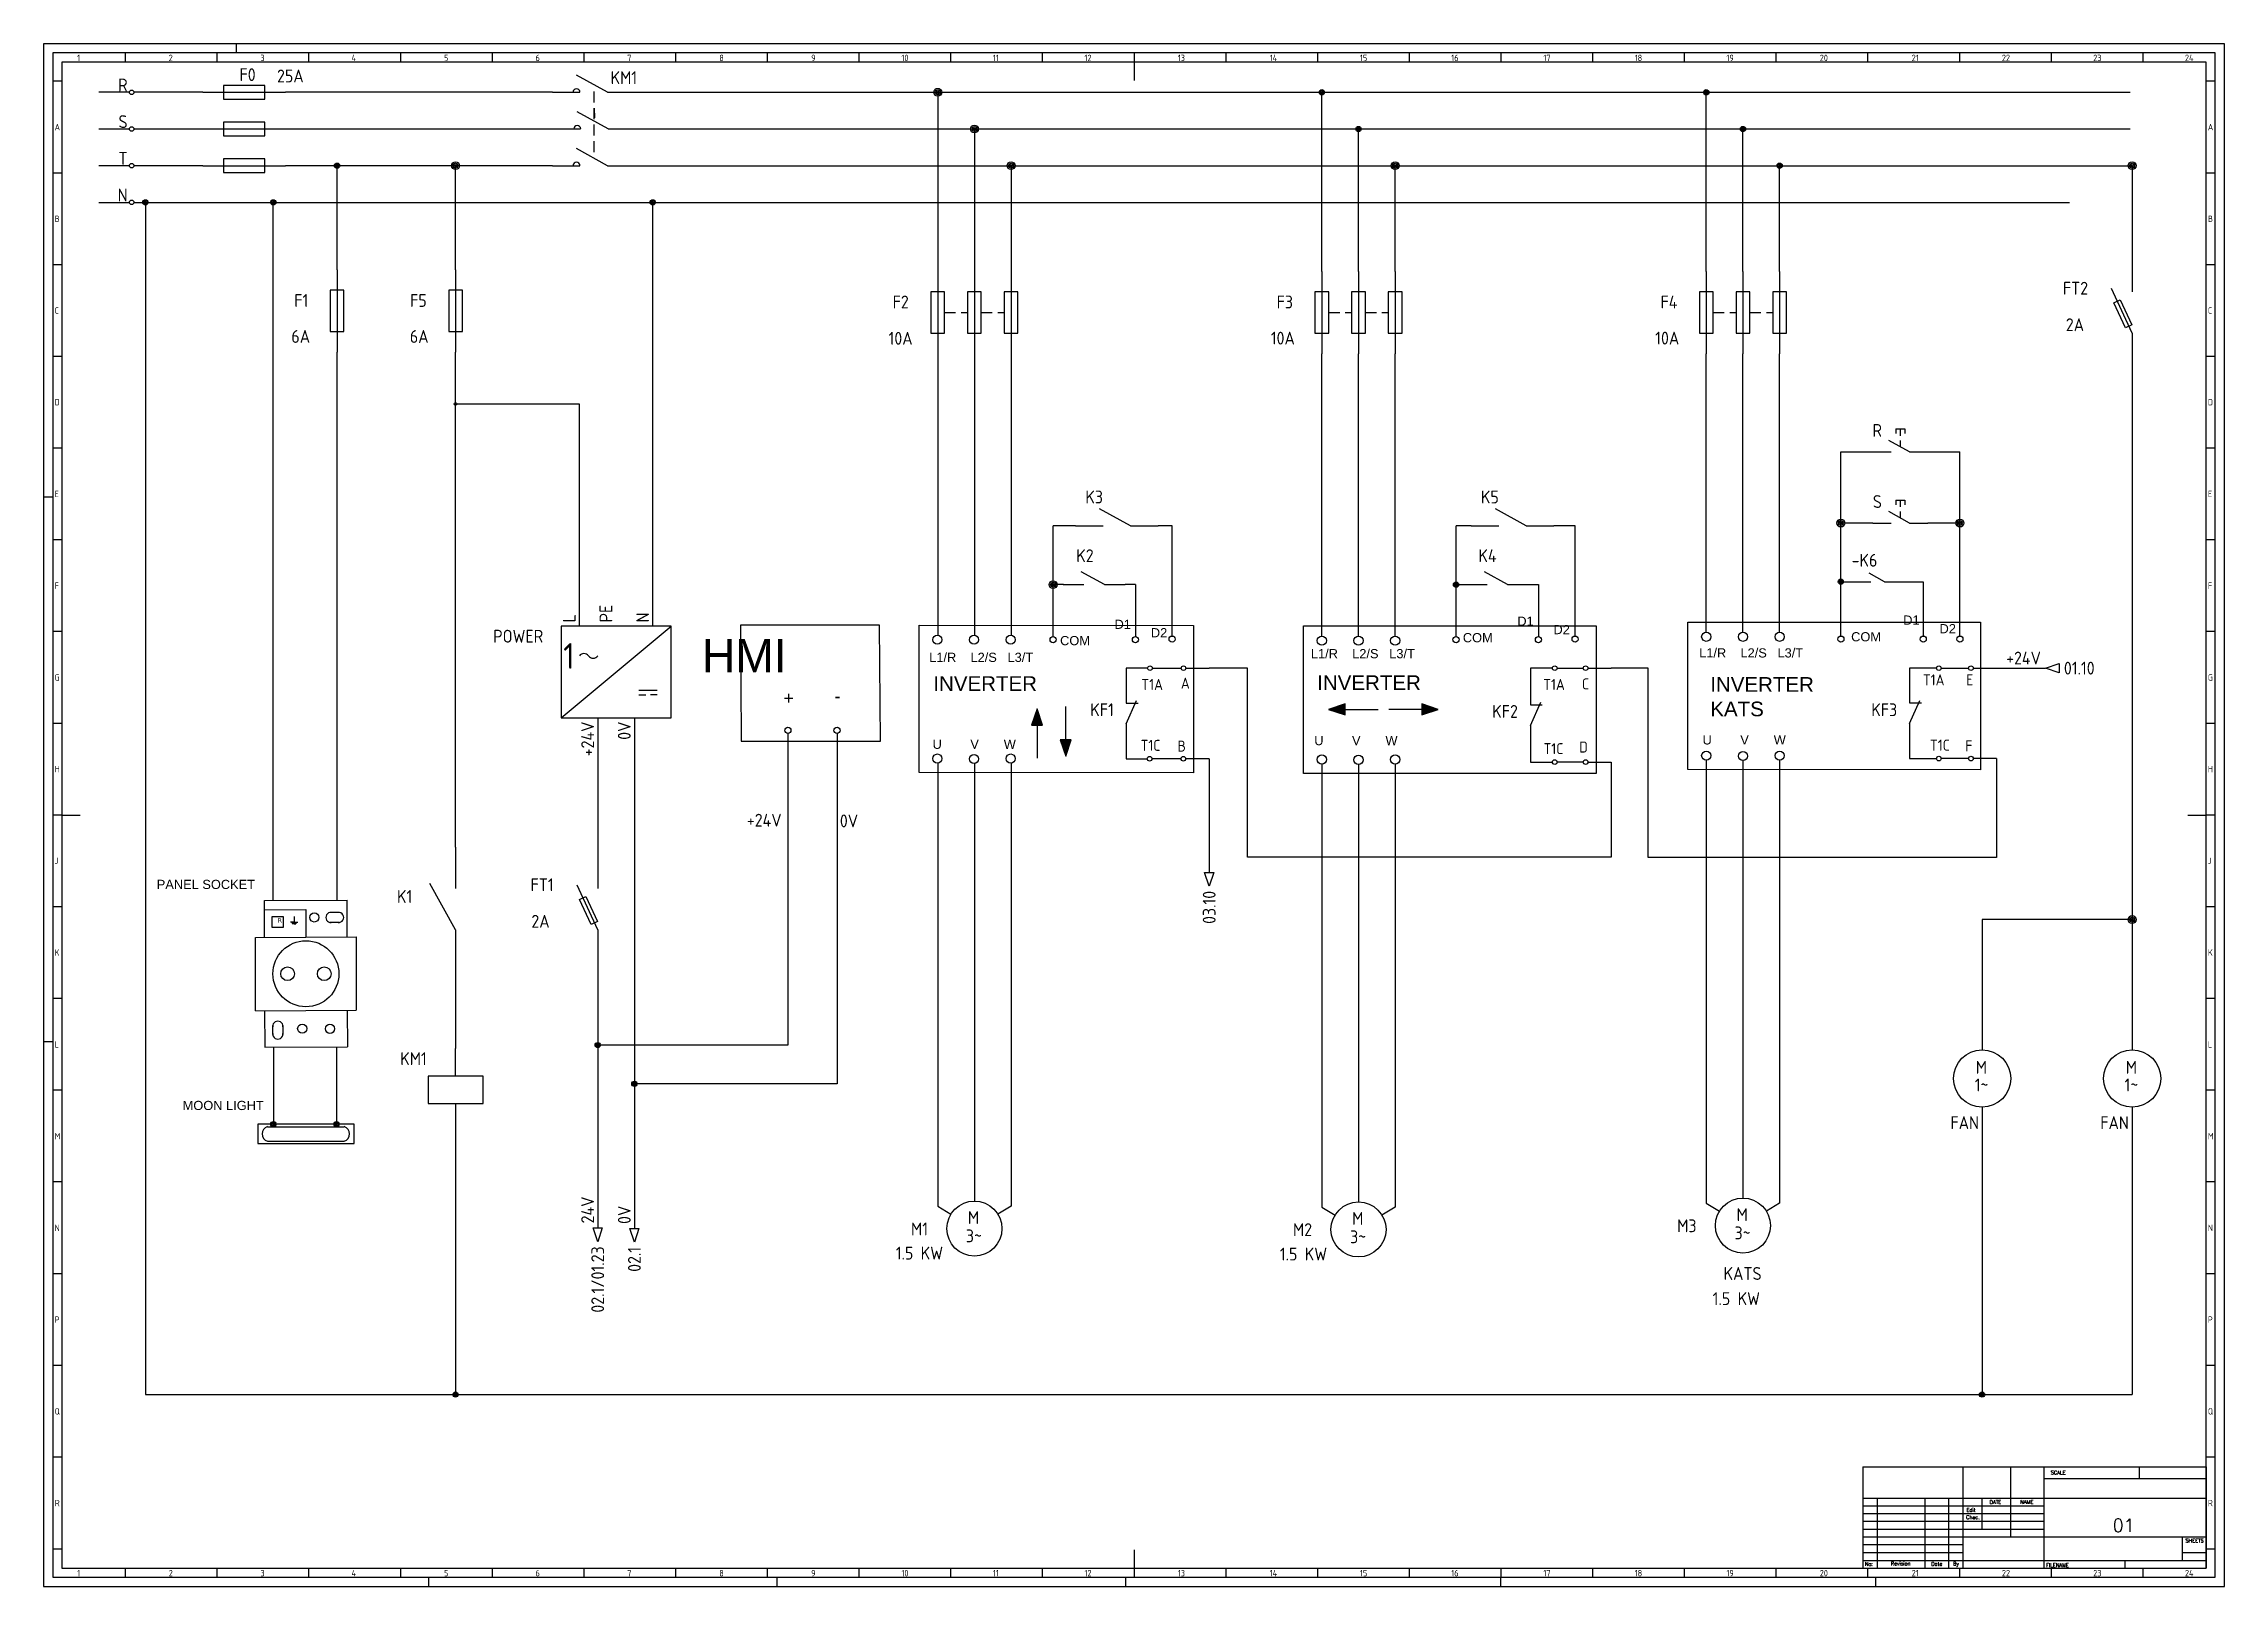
# Model space of a CAD drawing. Header units: millimetres. Extents: x 0 to 1189, y 5 to 846.
import ezdxf
from ezdxf.enums import TextEntityAlignment as Align

# ---------------------------------------------------------------- set-up
doc = ezdxf.new("R2010")
doc.units = ezdxf.units.MM
doc.header["$LTSCALE"] = 12
doc.linetypes.add('DASHED', pattern=[0.75, 0.5, -0.25])
for name, color, linetype in [('025', 1, 'Continuous'), ('035', 5, 'Continuous'), ('07', 7, 'Continuous'), ('DESC', 7, 'Continuous'), ('LINK', 9, 'DASHED'), ('MISC', 2, 'Continuous'), ('RED_2.5mm^2', 1, 'Continuous'), ('SYMS', 7, 'Continuous'), ('TAGS', 7, 'Continuous'), ('TERMS', 7, 'Continuous'), ('WIRENO', 255, 'Continuous'), ('WIREREF', 7, 'Continuous'), ('WIREREF_DEST', 250, 'Continuous'), ('XREF', 7, 'Continuous')]:
    doc.layers.add(name, color=color, linetype=linetype)
doc.styles.add('ISO Proportional', font='isocp.shx')
doc.styles.add('WD', font='romans.shx')
doc.styles.add('WD_IEC', font='isocp2.shx', dxfattribs={"width": 0.9, "height": 4})

msp = doc.modelspace()

# ---------------------------------------------------------------- texts
at = {"color": 0, "attachment_point": 1}
for s, width, gutter_width, heights, insert, char_height in [('{\\fArial|b0|i0|c0|p34; D1}', 5.029, 12.5, [0], (583.9, 531.9), 5), ('{\\fArial|b0|i0|c0|p34; \\H2x;D2}', 5.029, 12.5, [0], (603.7, 527.3), 2.5), ('{\\fArial|b0|i0|c0|p34;COM}', 4, 12.5, [0], (773.8, 524.6), 5), ('{\\fArial|b0|i0|c0|p34; D1}', 5.029, 12.5, [0], (803.5, 533.6), 5), ('{\\fArial|b0|i0|c0|p34; \\H2x;D2}', 5.029, 12.5, [0], (823.2, 529), 2.5), ('{\\fArial|b0|i0|c0|p34;COM}', 4, 12.5, [0], (985.5, 525.1), 5), ('{\\fArial|b0|i0|c0|p34; D1}', 5.029, 12.5, [0], (1013.9, 534.2), 5), ('{\\fArial|b0|i0|c0|p34; \\H2x;D2}', 5.029, 12.5, [0], (1033.7, 529.5), 2.5), ('\\pxqc;\\P\\pqj;   {\\f@Arial Unicode MS|b0|i0|c0|p34;HMI}', 152, 90.2, [122.2], (338.8, 551.4), 18.044), ('{\\f@Arial Unicode MS|b0|i0|c178|p34; \\f@Arial Unicode MS|b0|i0|c0|p34;L1/R    L2/S   L3/T}', 83.479, 12.5, [0], (480.9, 513.9), 5), ('{\\fArial|b0|i0|c0|p34;COM}', 4, 12.5, [0], (554.2, 523), 5), ('{\\f@Arial Unicode MS|b0|i0|c178|p34; \\f@Arial Unicode MS|b0|i0|c0|p34;L1/R    L2/S   L3/T}', 83.479, 12.5, [0], (689, 515.9), 5), ('{\\f@Arial Unicode MS|b0|i0|c178|p34;\\C256;\\c0; \\f@Arial Unicode MS|b0|i0|c0|p34;\\C0;L1/R    L2/S   L3/T}', 83.479, 12.5, [0], (900.7, 516.3), 5), ('{\\fArial|b0|i0|c0|p34;INVERTER }', 29.591, 12.5, [0], (485.1, 501.1), 8), ('{\\fArial|b0|i0|c0|p34;INVERTER }', 29.591, 12.5, [0], (694.4, 501.6), 8), ('{\\fArial|b0|i0|c0|p34;INVERTER\\PKATS }', 29.591, 12.5, [0], (908.7, 500.6), 8), ('\\W1;{\\fArial|b0|i0|c0|p34;  +}', 4.287, 12.5, [0], (403.4, 492.7), 7), ('\\W1;{\\fArial|b0|i0|c0|p34;  -}', 4.287, 12.5, [0], (431.2, 493.8), 7), ('{\\f@Arial Unicode MS|b0|i0|c178|p34; \\H1.25x; \\f@Arial Unicode MS|b0|i0|c0|p34;U        V       W \\H0.8x;              }', 64.527, 12.5, [0], (481.2, 466.5), 4), ('{\\f@Arial Unicode MS|b0|i0|c178|p34; \\H1.25x; \\f@Arial Unicode MS|b0|i0|c0|p34;U        V       W \\H0.8x;              }', 64.527, 12.5, [0], (689.3, 468.5), 4), ('{\\f@Arial Unicode MS|b0|i0|c178|p34; \\H1.25x; \\f@Arial Unicode MS|b0|i0|c0|p34;U        V       W \\H0.8x;              }', 64.527, 12.5, [0], (901, 468.9), 4)]:
    msp.add_mtext_dynamic_manual_height_columns(s, width=width, gutter_width=gutter_width, heights=heights, dxfattribs=dict(at, insert=insert, char_height=char_height))
at = {"layer": 'RED_2.5mm^2', "color": 0, "char_height": 5, "attachment_point": 1}
for s, insert in [('{\\f@Arial Unicode MS|b0|i0|c0|p34;PANEL SOCKET}', (61.7, 390.1)), ('{\\f@Arial Unicode MS|b0|i0|c0|p34;MOON LIGHT}', (75.8, 269.6))]:
    msp.add_mtext_dynamic_manual_height_columns(s, width=62.382, gutter_width=35, heights=[0], dxfattribs=dict(at, insert=insert))

# ---------------------------------------------------------------- blocks, each defined once
blk = doc.blocks.new('IEC_border_a0')
at = {"layer": '035', "color": 0}
for p, q in [((0, 841), (0, 0)), ((1189, 841), (0, 841)), ((44.5, 836), (44.5, 831)), ((94.5, 836), (94.5, 831)), ((105, 841), (105, 836)), ((144.5, 836), (144.5, 831)), ((194.5, 836), (194.5, 831)), ((244.5, 836), (244.5, 831)), ((294.5, 836), (294.5, 831)), ((344.5, 836), (344.5, 831)), ((394.5, 836), (394.5, 831)), ((444.5, 836), (444.5, 831)), ((494.5, 836), (494.5, 831)), ((544.5, 836), (544.5, 831)), ((594.5, 836), (594.5, 831)), ((644.5, 836), (644.5, 831)), ((694.5, 836), (694.5, 831)), ((744.5, 836), (744.5, 831)), ((794.5, 836), (794.5, 831)), ((844.5, 836), (844.5, 831)), ((894.5, 836), (894.5, 831)), ((944.5, 836), (944.5, 831)), ((994.5, 836), (994.5, 831)), ((1044.5, 836), (1044.5, 831)), ((1094.5, 836), (1094.5, 831)), ((1144.5, 836), (1144.5, 831)), ((1189, 0), (1189, 841)), ((10, 820.5), (5, 820.5)), ((1184, 820.5), (1179, 820.5)), ((10, 770.5), (5, 770.5)), ((1184, 770.5), (1179, 770.5)), ((10, 720.5), (5, 720.5)), ((1184, 720.5), (1179, 720.5)), ((10, 670.5), (5, 670.5)), ((1184, 670.5), (1179, 670.5)), ((10, 620.5), (5, 620.5)), ((1184, 620.5), (1179, 620.5)), ((0, 594), (5, 594)), ((10, 570.5), (5, 570.5)), ((1184, 570.5), (1179, 570.5)), ((10, 520.5), (5, 520.5)), ((1184, 520.5), (1179, 520.5)), ((10, 470.5), (5, 470.5)), ((1184, 470.5), (1179, 470.5)), ((10, 420.5), (5, 420.5)), ((1184, 420.5), (1179, 420.5)), ((1184, 420.5), (1179, 420.5)), ((10, 370.5), (5, 370.5)), ((1184, 370.5), (1179, 370.5)), ((10, 320.5), (5, 320.5)), ((1184, 320.5), (1179, 320.5)), ((0, 297), (5, 297)), ((10, 270.5), (5, 270.5)), ((1184, 270.5), (1179, 270.5)), ((1184, 270.5), (1179, 270.5)), ((10, 220.5), (5, 220.5)), ((1184, 220.5), (1179, 220.5)), ((10, 170.5), (5, 170.5)), ((1184, 170.5), (1179, 170.5)), ((10, 120.5), (5, 120.5)), ((1184, 120.5), (1179, 120.5)), ((10, 70.5), (5, 70.5)), ((1184, 70.5), (1179, 70.5)), ((10, 20.4), (5.1, 20.4)), ((1184, 20.4), (1179, 20.4)), ((0, 0), (1189, 0)), ((44.5, 10), (44.5, 5)), ((94.5, 10), (94.5, 5)), ((144.5, 10), (144.5, 5)), ((194.5, 10), (194.5, 5)), ((210, 0), (210, 5)), ((244.5, 10), (244.5, 5)), ((294.5, 10), (294.5, 5)), ((344.5, 10), (344.5, 5)), ((394.5, 10), (394.5, 5)), ((400, 0), (400, 5)), ((444.5, 10), (444.5, 5)), ((494.5, 10), (494.5, 5)), ((544.5, 10), (544.5, 5)), ((590, 0), (590, 5)), ((594.5, 10), (594.5, 5)), ((644.5, 10), (644.5, 5)), ((694.5, 10), (694.5, 5)), ((744.5, 10), (744.5, 5)), ((744.5, 10), (744.5, 5)), ((794.5, 10), (794.5, 5)), ((794.5, 0), (794.5, 5)), ((844.5, 10), (844.5, 5)), ((894.5, 10), (894.5, 5)), ((944.5, 10), (944.5, 5)), ((994.5, 10), (994.5, 5)), ((999, 0), (999, 5)), ((1044.5, 10), (1044.5, 5)), ((1094.5, 10), (1094.5, 5)), ((1144.5, 10), (1144.5, 5))]:
    blk.add_line(p, q, dxfattribs=at)
blk.add_lwpolyline([(10, 10), (1179, 10), (1179, 831), (10, 831)], close=True, dxfattribs=at)
at = {"layer": '07', "color": 0}
for p, q in [((594.5, 831), (594.5, 821)), ((10, 420.5), (20, 420.5)), ((1169, 420.5), (1179, 420.5)), ((594.5, 20), (594.5, 10))]:
    blk.add_line(p, q, dxfattribs=at)
blk.add_lwpolyline([(5, 5), (1184, 5), (1184, 836), (5, 836)], close=True, dxfattribs=at)
at = {"layer": '035', "color": 0, "style": 'ISO Proportional'}
for s, p in [('1', (18.3, 831.5)), ('2', (68.2, 831.5)), ('3', (118.2, 831.5)), ('4', (167.9, 831.5)), ('5', (218.3, 831.5)), ('6', (268.2, 831.5)), ('7', (318.2, 831.5)), ('8', (368.4, 831.5)), ('9', (418.5, 831.5)), ('10', (467.7, 831.5)), ('11', (517.5, 831.5)), ('12', (567.5, 831.5)), ('13', (618.4, 831.5)), ('14', (668.5, 831.5)), ('15', (717.7, 831.5)), ('16', (767.5, 831.5)), ('17', (817.7, 831.5)), ('18', (867.5, 831.5)), ('19', (917.5, 831.5)), ('20', (968.4, 831.5)), ('21', (1018.5, 831.5)), ('22', (1067.7, 831.5)), ('23', (1117.5, 831.5)), ('24', (1167.5, 831.5)), ('A', (6, 793.8)), ('A', (1180, 793.8)), ('B', (6, 743.8)), ('B', (1180, 743.8)), ('C', (6, 693.8)), ('C', (1180, 693.8)), ('D', (6, 643.8)), ('D', (1180, 643.8)), ('E', (6, 593.8)), ('E', (1180, 593.8)), ('F', (6, 543.8)), ('F', (1180, 543.8)), ('G', (6, 493.8)), ('G', (1180, 493.8)), ('H', (6, 443.8)), ('H', (1180, 443.8)), ('J', (6, 393.8)), ('J', (1180, 393.8)), ('K', (6, 343.8)), ('K', (1180, 343.8)), ('L', (6, 293.7)), ('L', (1180, 293.7)), ('M', (6, 243.7)), ('M', (1180, 243.7)), ('N', (6, 193.7)), ('N', (1180, 193.7)), ('P', (6, 143.7)), ('P', (1180, 143.7)), ('Q', (6, 93.7)), ('Q', (1180, 93.7)), ('R', (6.1, 43.7)), ('R', (1180, 43.7)), ('1', (18.3, 5.5)), ('2', (68.2, 5.5)), ('3', (118.2, 5.5)), ('4', (167.9, 5.5)), ('5', (218.3, 5.5)), ('6', (268.2, 5.5)), ('7', (318.2, 5.5)), ('8', (368.4, 5.5)), ('9', (418.5, 5.5)), ('10', (467.7, 5.5)), ('11', (517.5, 5.5)), ('12', (567.5, 5.5)), ('13', (618.4, 5.5)), ('14', (668.5, 5.5)), ('15', (717.7, 5.5)), ('16', (767.5, 5.5)), ('17', (817.7, 5.5)), ('18', (867.5, 5.5)), ('19', (917.5, 5.5)), ('20', (968.4, 5.5)), ('21', (1018.5, 5.5)), ('22', (1067.7, 5.5)), ('23', (1117.5, 5.5)), ('24', (1167.5, 5.5))]:
    blk.add_text(s, height=3.5, dxfattribs=at).set_placement(p)
blk = doc.blocks.new('IEC_tblock_a0')
at = {"layer": '035'}
for p, q in [((-106.6, 55.2), (-106.6, 17)), ((-88.4, 48.9), (0, 48.9)), ((-36.4, 55.2), (-36.4, 48.9)), ((-179.4, 38.2), (-179.4, 0)), ((-153.4, 38.2), (-153.4, 0)), ((-140.4, 38.2), (-140.4, 0)), ((-122.2, 38.2), (-122.2, 21.2)), ((-187.2, 34), (-88.4, 34)), ((-187.2, 29.8), (-88.4, 29.8)), ((-187.2, 25.5), (-88.4, 25.5)), ((-187.2, 21.2), (-88.4, 21.2)), ((-187.2, 17), (-132.6, 17)), ((-187.2, 12.8), (-132.6, 12.8)), ((-187.2, 8.5), (-132.6, 8.5)), ((-187.2, 4.2), (0, 4.2)), ((-44.2, 4.2), (-44.2, 0)), ((-13, 8.5), (0, 8.5))]:
    blk.add_line(p, q, dxfattribs=at)
at = {"layer": '07'}
for p, q in [((-187.2, 55.2), (0, 55.2)), ((-187.2, 55.2), (-187.2, 0)), ((-132.6, 55.2), (-132.6, 0)), ((-88.4, 55.2), (-88.4, 0)), ((0, 55.2), (0, 0)), ((-187.2, 38.2), (0, 38.2)), ((-132.6, 17), (0, 17)), ((-13, 17), (-13, 4.2)), ((-187.2, 0), (0, 0))]:
    blk.add_line(p, q, dxfattribs=at)
at = {"style": 'WD'}
for tag, p in [('SCALE', (-69.9, 51.1)), ('SH', (-8.7, 10.1)), ('FILENAME', (-68.1, 0.8))]:
    blk.add_attdef(tag, p, '', height=2, dxfattribs=at)
for tag, height, p in [('CKDATE', 2, (-114.9, 26.6)), ('EDDATE', 2, (-115, 30.8)), ('EDBY', 2, (-98, 30.9)), ('CKBY', 2, (-97.9, 26.3)), ('PROJDESC', 5, (-45.9, 29.2)), ('DWGDESC', 5, (-44.9, 19.7)), ('DWGNO', 3.5, (-48.5, 9.5))]:
    blk.add_attdef(tag, text='', height=height, dxfattribs=at).set_placement(p, align=Align.CENTER)
at = {"style": 'WD', "flags": 1}
blk.add_attdef('WD_TB', (-120.9, 11.9), '', height=2, dxfattribs=at)
at = {"layer": '025', "style": 'WD'}
for s, p in [('SCALE', (-80.6, 51.1)), ('NAME', (-97.7, 35.1)), ('No:', (-183.8, 1.2)), ('Revision', (-166.5, 1.5)), ('Date', (-146.8, 1.3)), ('By', (-136.3, 1.4))]:
    blk.add_text(s, height=2, dxfattribs=at).set_placement(p, align=Align.CENTER)
for s, p in [('DATE', (-118, 35)), ('Chec.', (-130.8, 26.7)), ('Edit', (-130.6, 30.7)), ('SHEETS', (-11.2, 14)), ('FILENAME', (-87.2, 0.6))]:
    blk.add_text(s, height=2, dxfattribs=at).set_placement(p)
blk = doc.blocks.new('HMS21P')
for p, q in [((-7.5, 0), (-2.5, 0)), ((2.5, 0), (-3.12, 3.12)), ((2.5, 0), (7.5, 0))]:
    blk.add_line(p, q)
blk.add_arc((-3.12, 0), 0.625, 0, 180)
at = {"style": 'WD_IEC'}
for tag, p in [('INST', (-2.5, 10.12)), ('LOC', (-2.5, 7.12)), ('TAG2', (-2.5, 4.12)), ('DESC1', (-2.5, -9.25)), ('DESC2', (-2.5, -12.25)), ('DESC3', (-2.5, -15.25))]:
    blk.add_attdef(tag, text='', height=2.5, dxfattribs=at).set_placement(p, align=Align.RIGHT)
for tag, p, height, flags in [('X4TERM01', (-7.5, 0), 0.32, 1), ('TERM01', (-7.5, 1), 2, 8), ('X2LINK', (0, 2), 0.32, 1), ('X8LINK', (0, 0.12), 0.32, 1), ('X1TERM02', (7.5, 0), 0.32, 1), ('CONTACT', (6.5, -2.25), 1, 1), ('FAMILY', (6.5, -3.75), 1, 1)]:
    blk.add_attdef(tag, p, '', height=height, dxfattribs=dict(at, flags=flags))
at = {"style": 'WD_IEC', "flags": 8}
for tag, height, p in [('TERM02', 2, (7.5, 1)), ('XREF', 2.5, (-2.5, -6.25))]:
    blk.add_attdef(tag, text='', height=height, dxfattribs=at).set_placement(p, align=Align.RIGHT)
blk = doc.blocks.new('HFU1')
blk.add_line((-7.5, 0), (7.5, 0))
blk.add_lwpolyline([(-3.75, -1.25), (3.75, -1.25), (3.75, 1.25), (-3.75, 1.25)], close=True)
at = {"style": 'WD_IEC'}
for tag, p in [('INST', (-5, 11.12)), ('LOC', (-5, 7.62)), ('TAG1', (-5, 4.12)), ('RATING1', (-5, -3.71)), ('DESC1', (-5, -11.21)), ('DESC3', (-5, -18.21)), ('DESC2', (-5, -14.71))]:
    blk.add_attdef(tag, text='', height=2.5, dxfattribs=at).set_placement(p, align=Align.RIGHT)
for tag, p, height, flags in [('MFG', (4.92, 12.12), 1.5, 9), ('CAT', (4.92, 9.62), 1.5, 9), ('X4TERM01', (-7.5, 0), 0.32, 1), ('TERM01', (-7.5, 1), 2, 8), ('X2LINK', (0, 1.25), 0.32, 1), ('X1TERM02', (7.5, 0), 0.32, 1), ('X8LINK', (0, -1.25), 0.32, 1), ('ASSYCODE', (12.25, -2.75), 1, 1), ('FAMILY', (12.25, -4.25), 1, 1), ('CATDESC', (12.25, -5.75), 1, 1)]:
    blk.add_attdef(tag, p, '', height=height, dxfattribs=dict(at, flags=flags))
at = {"style": 'WD_IEC', "flags": 8}
blk.add_attdef('TERM02', text='', height=2, dxfattribs=at).set_placement((7.5, 1), align=Align.RIGHT)
at = {"lineweight": 15, "style": 'WD_IEC'}
blk.add_attdef('XREF', text='', height=2.5, dxfattribs=at).set_placement((-5, -7.46), align=Align.RIGHT)
blk = doc.blocks.new('HFU2')
blk.add_line((-7.5, 0), (7.5, 0))
blk.add_lwpolyline([(-3.75, -1.25), (3.75, -1.25), (3.75, 1.25), (-3.75, 1.25)], close=True)
at = {"style": 'WD_IEC'}
for tag, p in [('INST', (-5, 11.12)), ('LOC', (-5, 7.62)), ('TAG2', (-5, 4.12)), ('RATING1', (-5, -7.5)), ('DESC1', (-5, -15)), ('DESC3', (-5, -22)), ('DESC2', (-5, -18.5))]:
    blk.add_attdef(tag, text='', height=2.5, dxfattribs=at).set_placement(p, align=Align.RIGHT)
for tag, p, height, flags in [('MFG', (6.81, 12.85), 1.5, 1), ('CAT', (6.81, 10.35), 1.5, 1), ('X4TERM01', (-7.5, 0), 0.32, 1), ('TERM01', (-7.5, 1), 2, 8), ('X2LINK', (0, 1.25), 0.32, 1), ('X1TERM02', (7.5, 0), 0.32, 1), ('X8LINK', (0, -1.25), 0.32, 1), ('ASSYCODE', (6.14, -4.36), 1, 1), ('FAMILY', (6.14, -5.86), 1, 1), ('CATDESC', (6.14, -7.36), 1, 1)]:
    blk.add_attdef(tag, p, '', height=height, dxfattribs=dict(at, flags=flags))
at = {"style": 'WD_IEC', "flags": 8}
blk.add_attdef('TERM02', text='', height=2, dxfattribs=at).set_placement((7.5, 1), align=Align.RIGHT)
at = {"lineweight": 15, "style": 'WD_IEC'}
blk.add_attdef('XREF', text='', height=2.5, dxfattribs=at).set_placement((-5, -11.25), align=Align.RIGHT)
blk = doc.blocks.new('VFU1')
blk.add_line((0, 7.5), (0, -7.5))
blk.add_lwpolyline([(-1.25, 3.75), (-1.25, -3.75), (1.25, -3.75), (1.25, 3.75)], close=True)
at = {"style": 'WD_IEC'}
for tag, p in [('INST', (-5.25, 7.75)), ('LOC', (-5.25, 4.25)), ('TAG1', (-5.25, 0.75)), ('RATING1', (-5.25, -3.75)), ('XREF', (-5.25, -7.75)), ('DESC1', (-5.25, -11.6)), ('DESC2', (-5.25, -15.1)), ('DESC3', (-5.25, -18.6))]:
    blk.add_attdef(tag, text='', height=2.5, dxfattribs=at).set_placement(p, align=Align.RIGHT)
at = {"style": 'WD_IEC', "flags": 1}
for tag, p, height in [('MFG', (2.75, 6.5), 1.5), ('X2TERM01', (0, 7.5), 0.32), ('CAT', (2.75, 4), 1.5), ('X4LINK', (-1.25, 0), 0.32), ('X1LINK', (1.25, 0), 0.32), ('ASSYCODE', (2.25, -4), 1), ('X8TERM02', (0, -7.5), 0.32), ('FAMILY', (2.25, -5.5), 1), ('CATDESC', (2.25, -7), 1)]:
    blk.add_attdef(tag, p, '', height=height, dxfattribs=at)
at = {"style": 'WD_IEC'}
blk.add_attdef('TERM01', text='', height=2, rotation=90, dxfattribs=at).set_placement((-1, 7.5), align=Align.RIGHT)
blk.add_attdef('TERM02', (-1, -7.5), '', height=2, rotation=90, dxfattribs=at)
blk = doc.blocks.new('VPW1_1PH')
for p, q in [((-5, -25), (25, 0)), ((16.25, -17.5), (21.25, -17.5)), ((16.25, -18.75), (18.125, -18.75)), ((21.25, -18.75), (19.375, -18.75))]:
    blk.add_line(p, q)
blk.add_lwpolyline([(-5, 0), (-5, -25), (25, -25), (25, 0)], close=True)
for centre, start, end in [((1.25, -9.0625), 36.8698976, 143.1301024), ((3.75, -7.1875), 216.8698976, 323.1301024)]:
    blk.add_arc(centre, 1.5625, start, end)
at = {"style": 'WD_IEC'}
blk.add_text('1', height=7, dxfattribs=at).set_placement((-1.25, -8.125), align=Align.MIDDLE_RIGHT)
for tag, p in [('TERM01', (-1, 1)), ('TERM02', (9, 1)), ('TERM03', (19, 1))]:
    blk.add_attdef(tag, p, '', height=2, rotation=90, dxfattribs=at)
for tag, p in [('INST', (-7.5, 2.5)), ('LOC', (-7.5, -1)), ('TAG1', (-7.5, -4.5)), ('RATING1', (-7.5, -9)), ('XREF', (-7.5, -13)), ('DESC1', (-7.5, -16.85)), ('DESC3', (-7.5, -23.85)), ('DESC2', (-7.5, -20.35))]:
    blk.add_attdef(tag, text='', height=2.5, dxfattribs=at).set_placement(p, align=Align.RIGHT)
at = {"style": 'WD_IEC', "flags": 1}
for tag, p, height in [('X2TERM01', (0, 0), 0.32), ('X2TERM02', (10, 0), 0.32), ('X2TERM03', (20, 0), 0.32), ('MFG', (27.75, -1), 1.5), ('CAT', (27.75, -3.5), 1.5), ('ASSYCODE', (26, -21.5), 1), ('FAMILY', (26, -23), 1), ('CATDESC', (26, -24.5), 1), ('X8TERM04', (5, -25), 0.32), ('X8TERM05', (15, -25), 0.32)]:
    blk.add_attdef(tag, p, '', height=height, dxfattribs=at)
at = {"style": 'WD_IEC'}
for tag, p in [('TERM04', (4, -26)), ('TERM05', (14, -26))]:
    blk.add_attdef(tag, text='', height=2, rotation=90, dxfattribs=at).set_placement(p, align=Align.RIGHT)
blk = doc.blocks.new('VT0_02')
blk.add_circle((0, 0), 1.25)
at = {"style": 'WD_IEC'}
blk.add_attdef('TAG1', text='', height=2.5, dxfattribs=at).set_placement((-0.5, 1.75), align=Align.RIGHT)
at = {"style": 'WD_IEC', "flags": 1}
for tag, p in [('X4TERM01', (-1.25, 0)), ('X2TERM01', (0, 1.25)), ('X1TERM01', (1.25, 0)), ('X8TERM01', (0, -1.25))]:
    blk.add_attdef(tag, p, '', height=0.32, dxfattribs=at)
blk = doc.blocks.new('VMO13')
blk.add_circle((0, 0), 7.5)
at = {"style": 'WD_IEC'}
for tag, p in [('INST', (-12.88, 12.75)), ('TAG1', (-12.88, 5.75)), ('LOC', (-12.88, 9.25)), ('DESC2', (-12.88, -2)), ('DESC1', (-12.88, 1.5)), ('DESC3', (-12.88, -5.5)), ('RATING2', (-12.88, -12.5)), ('RATING1', (-12.88, -9)), ('RATING4', (-12.95, -19.58)), ('RATING3', (-12.88, -16))]:
    blk.add_attdef(tag, text='', height=2.5, dxfattribs=at).set_placement(p, align=Align.RIGHT)
blk.add_attdef('TERM02', (-0.69, 7.75), '', height=2, rotation=90, dxfattribs=at)
at = {"style": 'WD_IEC', "flags": 1}
for tag, p, height in [('X2TERM02', (0, 7.5), 0.32), ('MFG', (12.75, 9), 1.5), ('CAT', (12.75, 6.5), 1.5), ('X4LINK', (-7.5, 0), 0.32), ('X0TERM01', (-6.4, 3.9), 0.32), ('X0TERM03', (6.4, 3.9), 0.32), ('X1LINK', (7.5, 0), 0.32), ('X8TERM04', (0, -7.5), 0.32), ('ASSYCODE', (1, -9), 1), ('FAMILY', (1, -10.5), 1), ('CATDESC', (1, -12), 1)]:
    blk.add_attdef(tag, p, '', height=height, dxfattribs=at)
at = {"style": 'WD_IEC'}
for tag, p in [('TERM01', (-7.35, 4.34)), ('TERM03', (9.35, 4.53)), ('TERM04', (-0.59, -7.92))]:
    blk.add_attdef(tag, text='', height=2, rotation=90, dxfattribs=at).set_placement(p, align=Align.RIGHT)
for tag, p in [('M', (-0.22, 1.27)), ('3~', (-0.12, -3.73))]:
    blk.add_attdef(tag, text='', height=2.5, dxfattribs=at).set_placement(p, align=Align.CENTER)
at = {"lineweight": 15, "style": 'WD_IEC'}
blk.add_attdef('XREF', text='', height=2.5, dxfattribs=at).set_placement((-13.19, -22.86), align=Align.RIGHT)
blk = doc.blocks.new('WD_WNV')
at = {"linetype": 'Continuous', "style": 'WD_IEC', "width": 0.8}
blk.add_attdef('WIRENO', text='', height=2.5, dxfattribs=at).set_placement((-1.6, 0), align=Align.MIDDLE_RIGHT)
at = {"style": 'WD_IEC', "flags": 1}
for tag, p in [('W08USER', (-1, 0.375)), ('W04USER', (-1, 0.875)), ('W05USER', (-1, 0.75)), ('W09USER', (-1, 0.25)), ('W03USER', (-1, 1)), ('W06USER', (-1, 0.625)), ('W07USER', (-1, 0.5)), ('W02USER', (-1, 1.125)), ('W01USER', (-1, 1.25)), ('W10USER', (-1, 0.125))]:
    blk.add_attdef(tag, text='', height=0.08, dxfattribs=at).set_placement(p, align=Align.CENTER)
blk = doc.blocks.new('WDDOT')
for radius in [0.72, 0.449, 0.223]:
    blk.add_circle((0, 0), radius)
blk = doc.blocks.new('HT0W02')
blk.add_circle((0, 0), 1.25)
at = {"style": 'WD_IEC', "flags": 8}
for tag, p in [('TAGSTRIP', (-2.25, 0.5)), ('WIRENO', (-2.25, -3.25))]:
    blk.add_attdef(tag, text='', height=2.5, dxfattribs=at).set_placement(p, align=Align.RIGHT)
at = {"style": 'WD_IEC'}
for tag, p in [('INST', (-2.25, 6.5)), ('LOC', (-2.25, 3.5)), ('DESC3', (-2.25, -12.25)), ('DESC2', (-2.25, -9.25)), ('DESC1', (-2.25, -6.25))]:
    blk.add_attdef(tag, text='', height=2.5, dxfattribs=at).set_placement(p, align=Align.RIGHT)
at = {"style": 'WD_IEC', "flags": 1}
for tag, p, height in [('X4TERM01', (-1.25, 0), 0.25), ('X4TERMDESC01', (-1.25, 0.5), 0.4), ('STRIPSEQ', (0, 0), 0.025), ('X2TERM01', (0, 1.25), 0.25), ('X2TERMDESC01', (0, 1.75), 0.4), ('X1TERM01', (1.25, 0), 0.25), ('X1TERMDESC01', (1.25, 0.5), 0.4), ('ASSYCODE', (2.75, 10.75), 1), ('CATDESC', (2.75, 9.25), 1), ('MFG', (2.75, 7.25), 1.5), ('CAT', (2.75, 4.75), 1.5), ('LINKTERM', (0, -0.0375), 0.025), ('X8TERM01', (0, -1.25), 0.25), ('X8TERMDESC01', (0, -0.75), 0.4)]:
    blk.add_attdef(tag, p, '', height=height, dxfattribs=at)
blk = doc.blocks.new('VT0W02')
blk.add_circle((0, 0), 1.25)
at = {"style": 'WD_IEC', "flags": 8}
for tag, p in [('TAGSTRIP', (-2.25, 0.5)), ('WIRENO', (-2.25, -3.25))]:
    blk.add_attdef(tag, text='', height=2.5, dxfattribs=at).set_placement(p, align=Align.RIGHT)
at = {"style": 'WD_IEC'}
for tag, p in [('INST', (-2.25, 6.5)), ('LOC', (-2.25, 3.5)), ('DESC3', (-2.25, -12.25)), ('DESC2', (-2.25, -9.25)), ('DESC1', (-2.25, -6.25))]:
    blk.add_attdef(tag, text='', height=2.5, dxfattribs=at).set_placement(p, align=Align.RIGHT)
at = {"style": 'WD_IEC', "flags": 1}
for tag, p, height in [('X4TERM01', (-1.25, 0), 0.25), ('X4TERMDESC01', (-1.25, 0.5), 0.4), ('STRIPSEQ', (0, 0), 0.025), ('X2TERM01', (0, 1.25), 0.25), ('X2TERMDESC01', (0, 1.75), 0.4), ('X1TERM01', (1.25, 0), 0.25), ('X1TERMDESC01', (1.25, 0.5), 0.4), ('ASSYCODE', (2.75, 10.75), 1), ('CATDESC', (2.75, 9.25), 1), ('MFG', (2.75, 7.25), 1.5), ('CAT', (2.75, 4.75), 1.5), ('LINKTERM', (0, -0.0375), 0.025), ('X8TERM01', (0, -1.25), 0.25), ('X8TERMDESC01', (0, -0.75), 0.4)]:
    blk.add_attdef(tag, p, '', height=height, dxfattribs=at)
blk = doc.blocks.new('VCR22')
for p, q in [((0, 7.5), (0, 2.5)), ((0, -2.5), (2.5, 3.12)), ((0, 2.5), (2.87, 2.5)), ((0, -2.5), (0, -7.5))]:
    blk.add_line(p, q)
at = {"style": 'WD_IEC'}
for tag, p in [('INST', (-5.25, 5.25)), ('TAG2', (-5.25, -0.75)), ('LOC', (-5.25, 2.25)), ('DESC1', (-5.25, -6.75)), ('XREF', (-5.25, -3.75)), ('DESC3', (-5.25, -12.75)), ('DESC2', (-5.25, -9.75))]:
    blk.add_attdef(tag, text='', height=2.5, dxfattribs=at).set_placement(p, align=Align.RIGHT)
blk.add_attdef('TERM01', text='', height=2, rotation=90, dxfattribs=at).set_placement((-1, 7.5), align=Align.RIGHT)
at = {"style": 'WD_IEC', "flags": 1}
for tag, p, height in [('X2TERM01', (0, 7.5), 0.32), ('X4LINK', (-0.55, 0), 0.32), ('X1LINK', (1.92, 0), 0.32), ('CONTACT', (4, -3.5), 1), ('FAMILY', (4, -5), 1), ('COMMON', (5.25, -4.75), 1), ('X8TERM02', (0, -7.5), 0.32)]:
    blk.add_attdef(tag, p, '', height=height, dxfattribs=at)
at = {"style": 'WD_IEC'}
blk.add_attdef('TERM02', (-1, -7.5), '', height=2, rotation=90, dxfattribs=at)
blk = doc.blocks.new('VCR21')
for p, q in [((0, 7.5), (0, 2.5)), ((0, -2.5), (-3.12, 3.12)), ((0, -2.5), (0, -7.5))]:
    blk.add_line(p, q)
at = {"style": 'WD_IEC'}
for tag, p in [('INST', (-5.25, 6.75)), ('LOC', (-5.25, 3.75)), ('TAG2', (-5.25, 0.75)), ('XREF', (-5.25, -3.75)), ('DESC1', (-5.25, -6.75)), ('DESC2', (-5.25, -9.75)), ('DESC3', (-5.25, -12.75))]:
    blk.add_attdef(tag, text='', height=2.5, dxfattribs=at).set_placement(p, align=Align.RIGHT)
blk.add_attdef('TERM01', text='', height=2, rotation=90, dxfattribs=at).set_placement((-1, 7.5), align=Align.RIGHT)
at = {"style": 'WD_IEC', "flags": 1}
for tag, p, height in [('X2TERM01', (0, 7.5), 0.32), ('X4LINK', (-2.75, 0), 0.32), ('X1LINK', (-0.5, 0), 0.32), ('CONTACT', (4, -3.5), 1), ('FAMILY', (4, -5), 1), ('COMMON', (5.25, -4.75), 1), ('X8TERM02', (0, -7.5), 0.32)]:
    blk.add_attdef(tag, p, '', height=height, dxfattribs=at)
at = {"style": 'WD_IEC'}
blk.add_attdef('TERM02', (-1, -7.5), '', height=2, rotation=90, dxfattribs=at)
blk = doc.blocks.new('VMS1')
for p, q in [((0, 2.5), (0, 7.5)), ((0, -2.5), (0, -7.5))]:
    blk.add_line(p, q)
blk.add_lwpolyline([(-5, 2.5), (-5, -2.5), (5, -2.5), (5, 2.5)], close=True)
at = {"style": 'WD_IEC'}
for tag, p in [('INST', (-5.25, 10.5)), ('LOC', (-5.25, 7.5)), ('TAG1', (-5.25, 4.5)), ('DESC2', (-5.25, -9.85)), ('DESC1', (-5.25, -6.85)), ('DESC3', (-5.25, -12.85))]:
    blk.add_attdef(tag, text='', height=2.5, dxfattribs=at).set_placement(p, align=Align.RIGHT)
blk.add_attdef('TERM01', text='', height=2, rotation=90, dxfattribs=at).set_placement((-1, 7.5), align=Align.RIGHT)
at = {"style": 'WD_IEC', "flags": 1}
for tag, p, height in [('X2TERM01', (0, 7.5), 0.32), ('X4LINK', (-5, 0), 0.32), ('X1LINK', (5, 0), 0.32), ('ASSYCODE', (1, -4), 1), ('X8TERM02', (0, -7.5), 0.32), ('FAMILY', (1, -5.5), 1), ('CATDESC', (1, -7), 1)]:
    blk.add_attdef(tag, p, '', height=height, dxfattribs=at)
at = {"style": 'WD_IEC', "flags": 9}
for tag, p in [('MFG', (-6, 1)), ('CAT', (-6, -1.5))]:
    blk.add_attdef(tag, text='', height=1.5, dxfattribs=at).set_placement(p, align=Align.RIGHT)
at = {"style": 'WD_IEC'}
blk.add_attdef('TERM02', (-1, -7.5), '', height=2, rotation=90, dxfattribs=at)
at = {"lineweight": 9, "style": 'WD_IEC'}
for tag, p in [('NO', (-5.5, -16.5)), ('NC', (-5.5, -19.5))]:
    blk.add_attdef(tag, text='', height=2.5, dxfattribs=at).set_placement(p, align=Align.TOP_RIGHT)
for tag, p in [('XREFNO', (-4, -16.5)), ('XREFNC', (-4, -19.5))]:
    blk.add_attdef(tag, text='', height=2.5, dxfattribs=at).set_placement(p, align=Align.TOP_LEFT)
blk = doc.blocks.new('VFU2')
blk.add_line((0, 7.5), (0, -7.5))
blk.add_lwpolyline([(-1.25, 3.75), (-1.25, -3.75), (1.25, -3.75), (1.25, 3.75)], close=True)
at = {"style": 'WD_IEC'}
for tag, p in [('INST', (-5.25, 7.75)), ('LOC', (-5.25, 4.25)), ('TAG2', (-5.25, 0.75)), ('RATING1', (-5.25, -3.75)), ('XREF', (-5.25, -7.75)), ('DESC1', (-5.25, -11.6)), ('DESC2', (-5.25, -15.1)), ('DESC3', (-5.25, -18.6))]:
    blk.add_attdef(tag, text='', height=2.5, dxfattribs=at).set_placement(p, align=Align.RIGHT)
at = {"style": 'WD_IEC', "flags": 1}
for tag, p, height in [('MFG', (2.75, 6.5), 1.5), ('X2TERM01', (0, 7.5), 0.32), ('CAT', (2.75, 4), 1.5), ('X4LINK', (-1.25, 0), 0.32), ('X1LINK', (1.25, 0), 0.32), ('ASSYCODE', (2.25, -4), 1), ('X8TERM02', (0, -7.5), 0.32), ('FAMILY', (2.25, -5.5), 1), ('CATDESC', (2.25, -7), 1)]:
    blk.add_attdef(tag, p, '', height=height, dxfattribs=at)
at = {"style": 'WD_IEC'}
blk.add_attdef('TERM01', text='', height=2, rotation=90, dxfattribs=at).set_placement((-1, 7.5), align=Align.RIGHT)
blk.add_attdef('TERM02', (-1, -7.5), '', height=2, rotation=90, dxfattribs=at)
blk = doc.blocks.new('Q020401L')
for p, q in [((4, 0.5), (2.5, 0)), ((2.5, 0), (4, -0.5)), ((4, -0.5), (4, 0.5)), ((4, 0), (7, 0))]:
    blk.add_line(p, q)
blk.add_solid([(4, -0.5), (4, 0.5), (2.5, 0)])
blk = doc.blocks.new('Q020401R')
for p, q in [((-4, 0), (-7, 0)), ((-2.5, 0), (-4, 0.5)), ((-4, 0.5), (-4, -0.5)), ((-4, -0.5), (-2.5, 0))]:
    blk.add_line(p, q)
blk.add_solid([(-4, 0.5), (-4, -0.5), (-2.5, 0)])
blk = doc.blocks.new('Q020401U')
for p, q in [((0, -2.5), (-0.5, -4)), ((0.5, -4), (0, -2.5)), ((-0.5, -4), (0.5, -4)), ((0, -4), (0, -7))]:
    blk.add_line(p, q)
blk.add_solid([(-0.5, -4), (0.5, -4), (0, -2.5)])
blk = doc.blocks.new('Q020401D')
for p, q in [((0, 4), (0, 7)), ((0.5, 4), (-0.5, 4)), ((-0.5, 4), (0, 2.5)), ((0, 2.5), (0.5, 4))]:
    blk.add_line(p, q)
blk.add_solid([(0.5, 4), (-0.5, 4), (0, 2.5)])
blk = doc.blocks.new('HA1D1')
blk.add_lwpolyline([(0, 0), (3.75, 1.25), (3.75, -1.25)], close=True)
at = {"style": 'WD_IEC'}
for tag, height, flags, p in [('WIRENO', 2.5, 8, (-1.25, 1)), ('SIGCODE', 1, 1, (5, 1.8))]:
    blk.add_attdef(tag, text='', height=height, dxfattribs=dict(at, flags=flags)).set_placement(p, align=Align.RIGHT)
at = {"style": 'WD_IEC', "flags": 1}
blk.add_attdef('X4TERM01', (0, 0), '', height=0.32, dxfattribs=at)
at = {"style": 'WD_IEC'}
blk.add_attdef('XREF', text='', height=2.5, dxfattribs=at).set_placement((5, 0), align=Align.MIDDLE_LEFT)
blk.add_attdef('DESC1', text='', height=2.5, dxfattribs=at).set_placement((-1.25, -1), align=Align.TOP_RIGHT)
blk = doc.blocks.new('HA1S4')
blk.add_lwpolyline([(0, -3.75), (-1.25, 0), (1.25, 0)], close=True)
at = {"style": 'WD_IEC', "flags": 8}
blk.add_attdef('WIRENO', (-1, 1.25), '', height=2.5, rotation=90, dxfattribs=at)
at = {"style": 'WD_IEC'}
blk.add_attdef('DESC1', text='', height=2.5, rotation=90, dxfattribs=at).set_placement((1, 1.25), align=Align.TOP_LEFT)
at = {"style": 'WD_IEC', "flags": 1}
blk.add_attdef('X2TERM01', (0, 0), '', height=0.32, dxfattribs=at)
blk.add_attdef('SIGCODE', text='', height=1, dxfattribs=at).set_placement((-2.5, -3.2), align=Align.RIGHT)
at = {"style": 'WD_IEC'}
blk.add_attdef('XREF', text='', height=2.5, rotation=90, dxfattribs=at).set_placement((0, -5), align=Align.MIDDLE_RIGHT)
blk = doc.blocks.new('HCR21')
for p, q in [((-7.5, 0), (-2.5, 0)), ((2.5, 0), (-3.12, 3.12)), ((2.5, 0), (7.5, 0))]:
    blk.add_line(p, q)
at = {"style": 'WD_IEC'}
for tag, p in [('INST', (-2.5, 10.12)), ('LOC', (-2.5, 7.12)), ('TAG2', (-2.5, 4.12)), ('DESC1', (-2.5, -9.25)), ('DESC2', (-2.5, -12.25)), ('DESC3', (-2.5, -15.25))]:
    blk.add_attdef(tag, text='', height=2.5, dxfattribs=at).set_placement(p, align=Align.RIGHT)
for tag, p, height, flags in [('X4TERM01', (-7.5, 0), 0.32, 1), ('TERM01', (-7.5, 1), 2, 8), ('X2LINK', (0, 2.27), 0.32, 1), ('X8LINK', (0, 0.77), 0.32, 1), ('X1TERM02', (7.5, 0), 0.32, 1), ('CONTACT', (6.5, -2.25), 1, 1), ('FAMILY', (6.5, -3.75), 1, 1), ('COMMON', (7.75, -3.5), 1, 1)]:
    blk.add_attdef(tag, p, '', height=height, dxfattribs=dict(at, flags=flags))
at = {"style": 'WD_IEC', "flags": 8}
for tag, height, p in [('TERM02', 2, (7.5, 1)), ('XREF', 2.5, (-2.5, -6.25))]:
    blk.add_attdef(tag, text='', height=height, dxfattribs=at).set_placement(p, align=Align.RIGHT)
blk = doc.blocks.new('P')
for p, q in [((0, 20), (0, 40)), ((45, 20.2), (45, 40.2)), ((0, 34.9), (22.5, 35)), ((10.1, 31.2), (10.1, 31.2)), ((10.1, 31.2), (10.1, 31.2)), ((10.1, 31.2), (10.1, 31.2)), ((16.1, 28.2), (14.1, 28.2)), ((16.1, 27.7), (14.6, 27.7)), ((16.1, 27.2), (15.1, 27.2)), ((16.1, 31.2), (16.1, 28.2)), ((16.1, 28.2), (16.1, 28.2)), ((16.1, 28.2), (16.1, 28.2)), ((16.1, 28.2), (18.1, 28.2)), ((16.1, 27.7), (17.6, 27.7)), ((16.1, 27.2), (17.1, 27.2)), ((22.5, 35), (22.5, 20)), ((-5, 19.8), (50, 20.1)), ((-5, -20.2), (50, -19.9)), ((0, -20), (0.1, -40)), ((45, -19.8), (45.1, -39.8)), ((0.1, -40), (45.1, -39.8))]:
    blk.add_line(p, q)
for points in [[(0, 40), (45, 40.2)], [(35.8, 33.5), (40.6, 33.5)], [(40.6, 28), (35.8, 28)], [(-5, -20.2), (-5, 19.8)], [(50, 20.1), (50, -19.9)], [(4.5, -33.1), (4.5, -28.3)], [(9.9, -28.3), (9.9, -33.1)]]:
    blk.add_lwpolyline(points)
blk.add_lwpolyline([(4.1, 31.2), (10.1, 31.2), (10.1, 25.2), (4.1, 25.2)], close=True)
for centre, radius in [((27.1, 30.7), 2.5), ((22.5, 0), 18), ((20.5, -29.9), 2.5), ((35.6, -30), 2.5)]:
    blk.add_circle(centre, radius)
for centre, start, end in [((36.1, 30.7), 84.5287, 275.4713), ((40.4, 30.7), 264.5287, 95.4713), ((7.2, -28.6), 354.5287, 185.4713), ((7.2, -32.9), 174.5287, 5.4713)]:
    blk.add_arc(centre, 2.74, start, end)
at = {"layer": 'SYMS', "xscale": 3, "yscale": 3, "zscale": 3}
for p in [(12.5, 0), (32.5, 0)]:
    blk.add_blockref('VT0_02', p, dxfattribs=at)
at = {"insert": (4.9, 30.3), "char_height": 2.5, "attachment_point": 1}
blk.add_mtext_dynamic_manual_height_columns('{\\fVerdana|b0|i0|c0|p34;^I R}', width=4.602, gutter_width=12.5, heights=[0], dxfattribs=at)
blk = doc.blocks.new('VMO12')
blk.add_circle((0, 0), 7.5)
at = {"style": 'WD_IEC'}
for tag, p in [('INST', (-10.5, 15.25)), ('LOC', (-10.5, 11.75)), ('DESC1', (-10.5, 4)), ('TAG1', (-10.5, 8.25)), ('DESC2', (-10.5, 0.5)), ('RATING1', (-10.5, -6.5)), ('DESC3', (-10.5, -3)), ('RATING3', (-10.5, -13.5)), ('RATING2', (-10.5, -10))]:
    blk.add_attdef(tag, text='', height=2.5, dxfattribs=at).set_placement(p, align=Align.RIGHT)
blk.add_attdef('TERM01', (-1, 7.48), '', height=2, rotation=90, dxfattribs=at)
at = {"style": 'WD_IEC', "flags": 1}
for tag, p, height in [('MFG', (2.75, 11.5), 1.5), ('X2TERM01', (0, 7.5), 0.32), ('CAT', (2.75, 9), 1.5), ('X4LINK', (-7.5, 0), 0.32), ('X1LINK', (7.5, 0), 0.32), ('X0TERM03', (5.3, -5.3), 0.32), ('X8TERM02', (0, -7.5), 0.32), ('ASSYCODE', (1, -9), 1), ('FAMILY', (1, -10.5), 1), ('CATDESC', (1, -12), 1)]:
    blk.add_attdef(tag, p, '', height=height, dxfattribs=at)
at = {"style": 'WD_IEC'}
for tag, p in [('M', (-0.2, 1.24)), ('1~', (-0.17, -3.35))]:
    blk.add_attdef(tag, text='', height=2.5, dxfattribs=at).set_placement(p, align=Align.CENTER)
at = {"linetype": 'Continuous', "style": 'WD_IEC'}
blk.add_attdef('TERM03', text='', height=2, dxfattribs=at).set_placement((7.55, -5.55), align=Align.MIDDLE_LEFT)
at = {"style": 'WD_IEC'}
blk.add_attdef('TERM02', text='', height=2, rotation=90, dxfattribs=at).set_placement((-0.9, -7.98), align=Align.RIGHT)
at = {"lineweight": 15, "style": 'WD_IEC'}
blk.add_attdef('XREF', text='', height=2.5, dxfattribs=at).set_placement((-10.5, -17), align=Align.RIGHT)
blk = doc.blocks.new('HPB11')
for p, q in [((-1.25, 6.25), (1.25, 6.25)), ((-1.25, 6.25), (-1.25, 5)), ((0, 6.25), (0, 4.38)), ((1.25, 6.25), (1.25, 5)), ((-7.5, 0), (-2.5, 0)), ((2.5, 0), (-3.12, 3.12)), ((0, 3.12), (0, 1.39)), ((2.5, 0), (7.5, 0))]:
    blk.add_line(p, q)
at = {"style": 'WD_IEC'}
for tag, p in [('INST', (-5, 10.12)), ('TAG1', (-5, 4.12)), ('LOC', (-5, 7.12)), ('DESC2', (-5, -13.5)), ('DESC1', (-5, -10.5)), ('DESC3', (-5, -16.5))]:
    blk.add_attdef(tag, text='', height=2.5, dxfattribs=at).set_placement(p, align=Align.RIGHT)
for tag, p, height, flags in [('MFG', (4.92, 12.12), 1.5, 9), ('CAT', (4.92, 9.62), 1.5, 9), ('X4TERM01', (-7.5, 0), 0.32, 1), ('TERM01', (-7.5, 1), 2, 8), ('X8LINK', (0, 0), 0.32, 1), ('X1TERM02', (7.5, 0), 0.32, 1), ('ASSYCODE', (3.5, -2.75), 1, 1), ('FAMILY', (3.5, -4.25), 1, 1), ('CATDESC', (3.5, -5.75), 1, 1), ('CONTACT', (3.5, -7.5), 1, 1), ('COMMON', (4.75, -8.75), 1, 1)]:
    blk.add_attdef(tag, p, '', height=height, dxfattribs=dict(at, flags=flags))
at = {"style": 'WD_IEC', "flags": 8}
blk.add_attdef('TERM02', text='', height=2, dxfattribs=at).set_placement((7.5, 1), align=Align.RIGHT)
at = {"lineweight": 15, "style": 'WD_IEC'}
blk.add_attdef('XREF', text='', height=2.5, dxfattribs=at).set_placement((-5, -7.5), align=Align.RIGHT)
blk = doc.blocks.new('VFU1FS')
for p, q in [((0, -3.75), (-3.75, 4.38)), ((0, 7.5), (0, 3.75)), ((0, -3.75), (0, -7.5))]:
    blk.add_line(p, q)
blk.add_lwpolyline([(-1.19, -2.76), (-3.3, 1.77), (-2.17, 2.3), (-0.06, -2.24)], close=True)
at = {"style": 'WD_IEC'}
for tag, p in [('INST', (-8, 10.25)), ('LOC', (-8, 6.75)), ('TAG1', (-8, 3.25)), ('RATING1', (-8, -1.35)), ('DESC1', (-8, -9.85)), ('DESC2', (-8, -13.35)), ('DESC3', (-8, -16.85))]:
    blk.add_attdef(tag, text='', height=2.5, dxfattribs=at).set_placement(p, align=Align.RIGHT)
at = {"style": 'WD_IEC', "flags": 1}
for tag, p, height in [('MFG', (2.75, 6.5), 1.5), ('X2TERM01', (0, 7.5), 0.32), ('CAT', (2.75, 4), 1.5), ('X4LINK', (-2.48, 0), 0.32), ('X1LINK', (-1.1, 0), 0.32), ('ASSYCODE', (1, -4), 1), ('X8TERM02', (0, -7.5), 0.32), ('FAMILY', (1, -5.5), 1), ('CATDESC', (1, -7), 1)]:
    blk.add_attdef(tag, p, '', height=height, dxfattribs=at)
at = {"style": 'WD_IEC'}
blk.add_attdef('TERM01', text='', height=2, rotation=90, dxfattribs=at).set_placement((-1, 7.5), align=Align.RIGHT)
blk.add_attdef('TERM02', (-1, -7.5), '', height=2, rotation=90, dxfattribs=at)
at = {"lineweight": 15, "style": 'WD_IEC'}
blk.add_attdef('XREF', text='', height=2.5, dxfattribs=at).set_placement((-8, -6), align=Align.RIGHT)

# ---------------------------------------------------------------- linework, layer by layer
at = {"color": 0}
for points in [[(455.8, 529), (379.9, 529), (380.3, 465.7), (456.2, 465.7)], [(477.3, 529), (626.9, 528.8), (626.9, 448.5), (477.3, 448.6)], [(686.9, 528.5), (846.5, 528.5), (846.5, 448.1), (686.9, 448.1)], [(896.5, 530.6), (1056.1, 530.5), (1056.1, 450.1), (896.5, 450.2)]]:
    msp.add_lwpolyline(points, close=True, dxfattribs=at)
at = {"layer": 'LINK', "color": 0}
for points in [[(299.9, 819.8), (299.9, 785.4)], [(299.9, 819.8), (300.3, 805.4)], [(491.2, 699.3), (503.7, 699.3)], [(511.2, 699.3), (523.7, 699.3)], [(700.7, 699.3), (713.2, 699.3)], [(720.7, 699.3), (733.1, 699.3)], [(910.3, 699.3), (922.8, 699.3)], [(930.3, 699.3), (942.8, 699.3)]]:
    msp.add_lwpolyline(points, dxfattribs=at)
at = {"layer": 'RED_2.5mm^2', "color": 0}
for p, q in [((46.8, 819.4), (30.1, 819.4)), ((86.8, 819.4), (49.3, 819.4)), ((277.4, 819.4), (131.8, 819.4)), ((322.4, 819.4), (1137.7, 819.4)), ((487.5, 819.4), (487.5, 721.8)), ((696.9, 721.8), (696.9, 819.4)), ((906.5, 721.8), (906.5, 819.4)), ((30.1, 799.4), (46.8, 799.4)), ((49.3, 799.4), (86.8, 799.4)), ((131.8, 799.4), (277.8, 799.4)), ((322.4, 799.4), (1137.7, 799.4)), ((507.5, 799.4), (507.5, 721.8)), ((716.9, 721.8), (716.9, 799.4)), ((926.5, 721.8), (926.5, 799.4)), ((46.8, 779.4), (30.1, 779.4)), ((86.8, 779.4), (49.3, 779.4)), ((277.4, 779.4), (131.8, 779.4)), ((160, 722.7), (160, 779.4)), ((224.6, 722.7), (224.6, 779.4)), ((322.4, 779.4), (1137.7, 779.4)), ((527.5, 779.4), (527.5, 721.8)), ((736.9, 721.8), (736.9, 779.4)), ((946.5, 721.8), (946.5, 779.4)), ((1138.7, 779.4), (1137.7, 779.4)), ((1138.7, 779.4), (1138.7, 714.3)), ((30.1, 759.4), (46.8, 759.4)), ((49.3, 759.4), (87, 759.4)), ((55.5, 759.4), (55.5, 109.5)), ((87, 759.4), (1104.5, 759.4)), ((125.2, 378.9), (125.2, 759.4)), ((332.1, 528.4), (332.1, 759.4)), ((160, 379), (160, 677.7)), ((224.6, 407.9), (224.6, 677.7)), ((487.5, 676.8), (487.5, 523.5)), ((507.5, 676.8), (507.5, 523.5)), ((527.5, 676.8), (527.5, 523.5)), ((696.9, 523.1), (696.9, 676.8)), ((716.9, 523.1), (716.9, 676.8)), ((736.9, 523.1), (736.9, 676.8)), ((906.5, 525.1), (906.5, 676.8)), ((926.5, 525.1), (926.5, 676.8)), ((946.5, 525.1), (946.5, 676.8)), ((1138.7, 676.8), (1138.7, 297.4)), ((224.6, 649.5), (292, 649.5)), ((292, 649.5), (292, 528.4)), ((979.9, 584.6), (979.9, 623.4)), ((979.9, 623.4), (997.3, 623.4)), ((1027.3, 623.4), (1044.8, 623.4)), ((1044.8, 523), (1044.8, 623.4)), ((550.4, 581.5), (550.4, 583)), ((562.6, 583), (550.4, 583)), ((615.3, 583), (607.6, 583)), ((615.3, 523), (615.3, 583)), ((770.2, 581.5), (770.2, 583)), ((778.4, 583), (770.2, 583)), ((835, 583), (823.4, 583)), ((835, 523), (835, 583)), ((979.9, 583.1), (979.9, 584.6)), ((997.3, 584.6), (979.9, 584.6)), ((979.9, 523), (979.9, 583.2)), ((1044.8, 584.6), (1027.3, 584.6)), ((550.4, 522.7), (550.4, 581.6)), ((770.1, 522.7), (770.1, 581.6)), ((556, 551), (550.4, 551)), ((595.3, 551), (589.7, 551)), ((595.3, 551), (595.3, 522.7)), ((770.1, 551), (775.7, 551)), ((809.4, 551), (815, 551)), ((815, 551), (815, 522.7)), ((979.9, 552.6), (988.8, 552.6)), ((1011.3, 552.6), (1024.8, 552.6)), ((1024.8, 552.6), (1024.8, 523)), ((602, 505.5), (590.3, 505.5)), ((590.3, 505.5), (590.3, 497.7)), ((604.5, 505.5), (620.3, 505.5)), ((622.8, 505.5), (635.5, 505.5)), ((656.4, 505.5), (635.5, 505.5)), ((656.4, 402.4), (656.4, 505.5)), ((822.7, 505.5), (810.6, 505.5)), ((810.6, 505.5), (810.6, 496.8)), ((825.2, 505.5), (839.4, 505.5)), ((841.9, 505.5), (854.6, 505.5)), ((874.9, 505.5), (854.6, 505.5)), ((874.9, 402.2), (874.9, 505.5)), ((1032.1, 505.5), (1017.4, 505.5)), ((1017.4, 505.5), (1017.4, 497.7)), ((1034.6, 505.5), (1049.6, 505.5)), ((1052.1, 505.5), (1091.5, 505.5)), ((302.1, 478.4), (302.1, 396.6)), ((322.1, 478.4), (322.1, 200)), ((405.8, 470), (405.8, 300)), ((432.6, 470), (432.6, 278.9)), ((590.3, 463.9), (590.3, 456.1)), ((1017.4, 464), (1017.4, 456.2)), ((487.5, 453.7), (487.5, 212.2)), ((507.5, 453.5), (507.5, 215)), ((527.5, 453.7), (527.5, 212.2)), ((590.3, 456.1), (601.7, 456.1)), ((620.1, 456.1), (604.2, 456.1)), ((635.5, 456.1), (622.6, 456.1)), ((635.5, 456.1), (635.5, 394.1)), ((696.9, 453.2), (696.9, 211.7)), ((716.9, 453), (716.9, 214.5)), ((736.9, 453.2), (736.9, 211.7)), ((810.6, 463), (810.6, 454.3)), ((810.6, 454.3), (822.7, 454.3)), ((839.4, 454.3), (825.2, 454.3)), ((841.9, 454.3), (854.6, 454.3)), ((854.6, 454.3), (854.6, 402.4)), ((906.5, 455.3), (906.5, 213.8)), ((926.5, 455.1), (926.5, 216.6)), ((946.5, 455.3), (946.5, 213.8)), ((1017.4, 456.2), (1032.1, 456.2)), ((1049.6, 456.2), (1034.6, 456.2)), ((1064.8, 456.2), (1052.1, 456.2)), ((1064.8, 456.2), (1064.8, 402.2)), ((854.6, 402.4), (656.4, 402.4)), ((1064.8, 402.2), (874.9, 402.2)), ((1138.7, 368.4), (1056.9, 368.4)), ((1056.9, 368.4), (1056.9, 297.4)), ((302.1, 351.6), (302.1, 200.3)), ((224.6, 340.4), (224.6, 298.1)), ((125.3, 298.9), (125.3, 256.9)), ((159.7, 299), (159.7, 256.9)), ((405.8, 300), (302.1, 300)), ((432.6, 278.9), (322.1, 278.9)), ((1056.9, 266.2), (1056.9, 109.5)), ((1138.7, 266.2), (1138.7, 109.5)), ((169.4, 256.9), (116.8, 256.9)), ((116.8, 256.9), (116.8, 246.4)), ((122, 255.5), (163.8, 255.5)), ((169.4, 246.4), (169.4, 256.9)), ((224.6, 253.1), (224.6, 109.5)), ((116.8, 246.4), (169.4, 246.4)), ((122, 247.7), (163.8, 247.7)), ((487.5, 212.2), (494.7, 207.8)), ((527.5, 212.2), (520.3, 207.8)), ((696.9, 211.7), (704.1, 207.3)), ((736.9, 211.7), (729.7, 207.3)), ((906.5, 213.8), (913.7, 209.4)), ((946.5, 213.8), (939.3, 209.4)), ((55.5, 109.5), (1138.7, 109.5))]:
    msp.add_line(p, q, dxfattribs=at)
for centre, start, end in [((123.2, 251.6), 106.2625, 253.7375), ((162.7, 251.6), 286.2625, 73.7375)]:
    msp.add_arc(centre, 4.11, start, end, dxfattribs=at)

# ---------------------------------------------------------------- block references
msp.add_blockref('IEC_border_a0', (0, 4.9))
at = {"color": 0}
msp.add_blockref('P', (120.5, 338.9), dxfattribs=at)
ref = msp.add_blockref('IEC_tblock_a0', (1179, 14.9))
ref.add_attrib('DWGDESC', '01', dxfattribs={"height": 7, "style": 'WD'}).set_placement((1134.1, 34.7), align=Align.CENTER)
at = {"layer": 'SYMS', "color": 0}
ref = msp.add_blockref('HFU1', (109.3, 819.4), dxfattribs=dict(at, xscale=3, yscale=3, zscale=3))
ref.add_attrib('DESC1', '25A', dxfattribs={"layer": 'DESC', "height": 7, "style": 'WD_IEC'}).set_placement((141.8, 824.8), align=Align.RIGHT)
ref.add_attrib('TAG1', 'F0', dxfattribs={"layer": 'TAGS', "height": 7, "style": 'WD_IEC'}).set_placement((115.6, 825.5), align=Align.RIGHT)
ref = msp.add_blockref('HT0W02', (48, 819.4), dxfattribs=at)
ref.add_attrib('TAGSTRIP', 'R', dxfattribs={"layer": 'TAGS', "height": 7, "style": 'WD_IEC', "flags": 8}).set_placement((45.8, 819.9), align=Align.RIGHT)
ref = msp.add_blockref('HMS21P', (299.9, 779.4), dxfattribs=dict(at, xscale=3, yscale=3, zscale=3))
ref.add_attrib('TAG2', 'KM1', dxfattribs={"layer": 'TAGS', "height": 7, "style": 'WD_IEC'}).set_placement((323.6, 823.9), align=Align.RIGHT)
for name, p, xscale, yscale, zscale in [('HMS21P', (299.9, 819.4), 3, 3, 3), ('WDDOT', (487.5, 819.4), 3, 3, 3), ('WDDOT', (696.9, 819.4), 2, 2, 2), ('WDDOT', (906.5, 819.4), 2, 2, 2), ('HMS21P', (300.3, 799.4), 3, 3, 3), ('HFU2', (109.3, 799.4), 3, 3, 3), ('WDDOT', (507.5, 799.4), 3, 3, 3), ('WDDOT', (716.9, 799.4), 2, 2, 2), ('WDDOT', (926.5, 799.4), 2, 2, 2), ('HFU2', (109.3, 779.4), 3, 3, 3), ('WDDOT', (160, 779.4), 2, 2, 2), ('WDDOT', (224.6, 779.4), 3, 3, 3), ('WDDOT', (527.5, 779.4), 3, 3, 3), ('WDDOT', (736.9, 779.4), 3, 3, 3), ('WDDOT', (946.5, 779.4), 2, 2, 2), ('WDDOT', (1138.7, 779.4), 3, 3, 3), ('WDDOT', (55.5, 759.4), 2, 2, 2), ('WDDOT', (125.2, 759.4), 2, 2, 2), ('WDDOT', (332.1, 759.4), 2, 2, 2), ('VFU2', (507.5, 699.3), 3, 3, 3), ('VFU2', (527.5, 699.3), 3, 3, 3), ('VFU2', (716.9, 699.3), 3, 3, 3), ('VFU2', (736.9, 699.3), 3, 3, 3), ('VFU2', (926.5, 699.3), 3, 3, 3), ('VFU2', (946.5, 699.3), 3, 3, 3), ('WDDOT', (979.9, 584.6), 3, 3, 3), ('WDDOT', (1044.8, 584.6), 3, 3, 3), ('WDDOT', (550.4, 551), 3, 3, 3), ('WDDOT', (770.1, 551), 2, 2, 2), ('WDDOT', (979.9, 552.6), 2, 2, 2), ('VT0_02', (487.3, 521), 2, 2, 2), ('VT0_02', (507.3, 521), 2, 2, 2), ('VT0_02', (527.3, 521), 2, 2, 2), ('VT0_02', (906.5, 522.6), 2, 2, 2), ('VT0_02', (926.5, 522.6), 2, 2, 2), ('VT0_02', (946.5, 522.6), 2, 2, 2), ('VT0_02', (550.4, 521), 1.343140914178041, 1.343140914178041, 1.343140914178041), ('VT0_02', (595.3, 521), 1.343140914178041, 1.343140914178041, 1.343140914178041), ('VT0_02', (615.3, 521.3), 1.343140914178041, 1.343140914178041, 1.343140914178041), ('VT0_02', (696.9, 520.5), 2, 2, 2), ('VT0_02', (716.9, 520.5), 2, 2, 2), ('VT0_02', (736.9, 520.5), 2, 2, 2), ('VT0_02', (770.1, 521), 1.343140914178041, 1.343140914178041, 1.343140914178041), ('VT0_02', (815, 521), 1.343140914178041, 1.343140914178041, 1.343140914178041), ('VT0_02', (835, 521.3), 1.343140914178041, 1.343140914178041, 1.343140914178041), ('VT0_02', (979.9, 521.3), 1.343140914178041, 1.343140914178041, 1.343140914178041), ('VT0_02', (1024.8, 521.3), 1.343140914178041, 1.343140914178041, 1.343140914178041), ('VT0_02', (1044.8, 521.3), 1.343140914178041, 1.343140914178041, 1.343140914178041), ('Q020401U', (541.7, 498.4), 6, 6, 6), ('Q020401D', (557.3, 442.5), 6, 6, 6), ('Q020401L', (685.6, 483), 6, 6, 6), ('Q020401R', (775.4, 483), 6, 6, 6), ('VT0_02', (405.8, 471.6), 1.343140914178041, 1.343140914178041, 1.343140914178041), ('VT0_02', (432.6, 471.6), 1.343140914178041, 1.343140914178041, 1.343140914178041), ('VT0_02', (487.3, 456.2), 2, 2, 2), ('VT0_02', (507.3, 456), 2, 2, 2), ('VT0_02', (527.3, 456.2), 2, 2, 2), ('VT0_02', (696.9, 455.7), 2, 2, 2), ('VT0_02', (716.9, 455.5), 2, 2, 2), ('VT0_02', (736.9, 455.7), 2, 2, 2), ('VT0_02', (906.5, 457.8), 2, 2, 2), ('VT0_02', (926.5, 457.6), 2, 2, 2), ('VT0_02', (946.5, 457.8), 2, 2, 2), ('WDDOT', (1138.7, 368.4), 3, 3, 3), ('WDDOT', (302.1, 300), 2, 2, 2), ('WDDOT', (322.1, 278.9), 2, 2, 2), ('WDDOT', (125.3, 256.9), 2, 2, 2), ('WDDOT', (159.7, 256.9), 2, 2, 2), ('WDDOT', (224.6, 109.5), 2, 2, 2), ('WDDOT', (1056.9, 109.5), 2, 2, 2)]:
    msp.add_blockref(name, p, dxfattribs=dict(at, xscale=xscale, yscale=yscale, zscale=zscale))
ref = msp.add_blockref('HT0W02', (48, 799.4), dxfattribs=at)
ref.add_attrib('TAGSTRIP', 'S', dxfattribs={"layer": 'TAGS', "height": 7, "style": 'WD_IEC', "flags": 8}).set_placement((45.8, 799.9), align=Align.RIGHT)
ref = msp.add_blockref('HT0W02', (48, 779.4), dxfattribs=at)
ref.add_attrib('TAGSTRIP', 'T', dxfattribs={"layer": 'TAGS', "height": 7, "style": 'WD_IEC', "flags": 8}).set_placement((45.8, 779.9), align=Align.RIGHT)
ref = msp.add_blockref('HT0W02', (48, 759.4), dxfattribs=at)
ref.add_attrib('TAGSTRIP', 'N', dxfattribs={"layer": 'TAGS', "height": 7, "style": 'WD_IEC', "flags": 8}).set_placement((45.8, 759.9), align=Align.RIGHT)
ref = msp.add_blockref('VFU1', (160, 700.2), dxfattribs=dict(at, xscale=3, yscale=3, zscale=3))
ref.add_attrib('DESC1', '6A', dxfattribs={"layer": 'DESC', "height": 7, "style": 'WD_IEC'}).set_placement((145.3, 682.8), align=Align.RIGHT)
ref.add_attrib('TAG1', 'F1', dxfattribs={"layer": 'TAGS', "height": 7, "style": 'WD_IEC'}).set_placement((144.3, 702.4), align=Align.RIGHT)
ref = msp.add_blockref('VFU1', (224.6, 700.2), dxfattribs=dict(at, xscale=3, yscale=3, zscale=3))
ref.add_attrib('DESC1', '6A', dxfattribs={"layer": 'DESC', "height": 7, "style": 'WD_IEC'}).set_placement((209.9, 682.8), align=Align.RIGHT)
ref.add_attrib('TAG1', 'F5', dxfattribs={"layer": 'TAGS', "height": 7, "style": 'WD_IEC'}).set_placement((208.9, 702.4), align=Align.RIGHT)
ref = msp.add_blockref('VFU1', (487.5, 699.3), dxfattribs=dict(at, xscale=3, yscale=3, zscale=3))
ref.add_attrib('DESC1', '10A', dxfattribs={"layer": 'DESC', "height": 7, "style": 'WD_IEC'}).set_placement((473.8, 681.8), align=Align.RIGHT)
ref.add_attrib('TAG1', 'F2', dxfattribs={"layer": 'TAGS', "height": 7, "style": 'WD_IEC'}).set_placement((471.7, 701.6), align=Align.RIGHT)
ref = msp.add_blockref('VFU1', (696.9, 699.3), dxfattribs=dict(at, xscale=3, yscale=3, zscale=3))
ref.add_attrib('DESC1', '10A', dxfattribs={"layer": 'DESC', "height": 7, "style": 'WD_IEC'}).set_placement((682.2, 681.9), align=Align.RIGHT)
ref.add_attrib('TAG1', 'F3', dxfattribs={"layer": 'TAGS', "height": 7, "style": 'WD_IEC'}).set_placement((681.2, 701.6), align=Align.RIGHT)
ref = msp.add_blockref('VFU1', (906.5, 699.3), dxfattribs=dict(at, xscale=3, yscale=3, zscale=3))
ref.add_attrib('DESC1', '10A', dxfattribs={"layer": 'DESC', "height": 7, "style": 'WD_IEC'}).set_placement((891.8, 681.9), align=Align.RIGHT)
ref.add_attrib('TAG1', 'F4', dxfattribs={"layer": 'TAGS', "height": 7, "style": 'WD_IEC'}).set_placement((890.8, 701.6), align=Align.RIGHT)
at = {"layer": 'SYMS'}
ref = msp.add_blockref('VFU1FS', (1138.7, 699.3), dxfattribs=dict(at, xscale=3, yscale=3, zscale=3))
ref.add_attrib('DESC1', '2A', dxfattribs={"layer": 'DESC', "height": 7, "style": 'WD_IEC'}).set_placement((1112.5, 689.2), align=Align.RIGHT)
ref.add_attrib('TAG1', 'FT2', dxfattribs={"layer": 'TAGS', "height": 7, "style": 'WD_IEC'}).set_placement((1114.7, 709.1), align=Align.RIGHT)
at = {"layer": 'SYMS', "color": 0}
msp.add_blockref('WDDOT', (224.6, 649.5), dxfattribs=at)
ref = msp.add_blockref('HPB11', (1012.3, 623.4), dxfattribs=dict(at, xscale=2, yscale=2, zscale=2))
ref.add_attrib('TAG1', 'R', dxfattribs={"layer": 'TAGS', "height": 7, "style": 'WD_IEC'}).set_placement((1002.3, 631.6), align=Align.RIGHT)
ref = msp.add_blockref('HCR21', (585.1, 583), dxfattribs=dict(at, xscale=3, yscale=3, zscale=3))
ref.add_attrib('TAG2', 'K3', dxfattribs={"layer": 'TAGS', "height": 7, "style": 'WD_IEC'}).set_placement((577.6, 595.3), align=Align.RIGHT)
ref = msp.add_blockref('HCR21', (800.9, 583), dxfattribs=dict(at, xscale=3, yscale=3, zscale=3))
ref.add_attrib('TAG2', 'K5', dxfattribs={"layer": 'TAGS', "height": 7, "style": 'WD_IEC'}).set_placement((793.4, 595.3), align=Align.RIGHT)
ref = msp.add_blockref('HPB11', (1012.3, 584.6), dxfattribs=dict(at, xscale=2, yscale=2, zscale=2))
ref.add_attrib('TAG1', 'S', dxfattribs={"layer": 'TAGS', "height": 7, "style": 'WD_IEC'}).set_placement((1002.3, 592.8), align=Align.RIGHT)
ref = msp.add_blockref('HCR21', (572.8, 551), dxfattribs=dict(at, xscale=2.25, yscale=2.25, zscale=2.25))
ref.add_attrib('TAG2', 'K2', dxfattribs={"layer": 'TAGS', "height": 7, "style": 'WD_IEC'}).set_placement((572.5, 563.3), align=Align.RIGHT)
ref = msp.add_blockref('HCR21', (792.6, 551), dxfattribs=dict(at, xscale=2.25, yscale=2.25, zscale=2.25))
ref.add_attrib('TAG2', 'K4', dxfattribs={"layer": 'TAGS', "height": 7, "style": 'WD_IEC'}).set_placement((792.2, 563.3), align=Align.RIGHT)
ref = msp.add_blockref('HCR21', (1000, 552.6), dxfattribs=dict(at, xscale=1.5, yscale=1.5, zscale=1.5))
ref.add_attrib('TAG2', '-K6', dxfattribs={"layer": 'TAGS', "height": 7, "style": 'WD_IEC'}).set_placement((999.8, 560.8), align=Align.RIGHT)
ref = msp.add_blockref('VPW1_1PH', (292.1, 528.4), dxfattribs=dict(at, xscale=2, yscale=2, zscale=2))
ref.add_attrib('TERM05', '0V', dxfattribs={"layer": 'TERMS', "height": 7, "rotation": 90, "style": 'WD_IEC'}).set_placement((320.1, 476.4), align=Align.RIGHT)
ref.add_attrib('TERM04', '+24V', dxfattribs={"layer": 'TERMS', "height": 7, "rotation": 90, "style": 'WD_IEC'}).set_placement((300.1, 476.4), align=Align.RIGHT)
ref.add_attrib('TERM03', 'N', (330.1, 530.4), dxfattribs={"layer": 'TERMS', "height": 7, "rotation": 90, "style": 'WD_IEC'})
ref.add_attrib('TERM02', 'PE', (310.1, 530.4), dxfattribs={"layer": 'TERMS', "height": 7, "rotation": 90, "style": 'WD_IEC'})
ref.add_attrib('TERM01', 'L', (290.1, 530.4), dxfattribs={"layer": 'TERMS', "height": 7, "rotation": 90, "style": 'WD_IEC'})
ref.add_attrib('TAG1', 'POWER', dxfattribs={"layer": 'TAGS', "height": 7, "style": 'WD_IEC'}).set_placement((272.4, 519.4), align=Align.RIGHT)
ref = msp.add_blockref('HA1D1', (1091.5, 505.5), dxfattribs=dict(at, xscale=2, yscale=2, zscale=2))
ref.add_attrib('XREF', '01.10', dxfattribs={"layer": 'XREF', "height": 7, "style": 'WD_IEC'}).set_placement((1101.5, 505.5), align=Align.MIDDLE_LEFT)
ref.add_attrib('WIRENO', '+24V', dxfattribs={"layer": 'WIREREF_DEST', "height": 7, "style": 'WD_IEC', "flags": 8}).set_placement((1089, 507.5), align=Align.RIGHT)
ref = msp.add_blockref('HT0W02', (603.2, 505.5), dxfattribs=at)
ref.add_attrib('TAGSTRIP', 'T1A', dxfattribs={"layer": 'TAGS', "height": 6, "style": 'WD_IEC', "flags": 8}).set_placement((610.3, 493.6), align=Align.RIGHT)
ref = msp.add_blockref('HT0W02', (621.5, 505.5), dxfattribs=at)
ref.add_attrib('TAGSTRIP', 'A', dxfattribs={"layer": 'TAGS', "height": 6, "style": 'WD_IEC', "flags": 8}).set_placement((624.9, 494.3), align=Align.RIGHT)
ref = msp.add_blockref('VT0W02', (823.9, 505.5), dxfattribs=at)
ref.add_attrib('TAGSTRIP', 'T1A', dxfattribs={"layer": 'TAGS', "height": 6, "style": 'WD_IEC', "flags": 8}).set_placement((829.4, 493.6), align=Align.RIGHT)
ref = msp.add_blockref('HT0W02', (840.7, 505.5), dxfattribs=at)
ref.add_attrib('TAGSTRIP', 'C', dxfattribs={"layer": 'TAGS', "height": 6, "style": 'WD_IEC', "flags": 8}).set_placement((842.6, 493.9), align=Align.RIGHT)
ref = msp.add_blockref('VT0W02', (1033.3, 505.5), dxfattribs=at)
ref.add_attrib('TAGSTRIP', 'T1A', dxfattribs={"layer": 'TAGS', "height": 6, "style": 'WD_IEC', "flags": 8}).set_placement((1036.4, 496.1), align=Align.RIGHT)
ref = msp.add_blockref('HT0W02', (1050.8, 505.5), dxfattribs=at)
ref.add_attrib('TAGSTRIP', 'E', dxfattribs={"layer": 'TAGS', "height": 6, "style": 'WD_IEC', "flags": 8}).set_placement((1052.1, 496.1), align=Align.RIGHT)
ref = msp.add_blockref('VCR22', (590.3, 480.8), dxfattribs=dict(at, xscale=2.25, yscale=2.25, zscale=2.25))
ref.add_attrib('TAG2', 'KF1', dxfattribs={"layer": 'TAGS', "height": 7, "style": 'WD_IEC'}).set_placement((583.5, 479.3), align=Align.RIGHT)
ref = msp.add_blockref('VCR22', (810.6, 479.9), dxfattribs=dict(at, xscale=2.25, yscale=2.25, zscale=2.25))
ref.add_attrib('TAG2', 'KF2', dxfattribs={"layer": 'TAGS', "height": 7, "style": 'WD_IEC'}).set_placement((803.8, 478.4), align=Align.RIGHT)
ref = msp.add_blockref('VCR22', (1017.4, 480.9), dxfattribs=dict(at, xscale=2.25, yscale=2.25, zscale=2.25))
ref.add_attrib('TAG2', 'KF3', dxfattribs={"layer": 'TAGS', "height": 7, "style": 'WD_IEC'}).set_placement((1010.6, 479.3), align=Align.RIGHT)
ref = msp.add_blockref('HT0W02', (603, 456.1), dxfattribs=at)
ref.add_attrib('TAGSTRIP', 'T1C', dxfattribs={"layer": 'TAGS', "height": 6, "style": 'WD_IEC', "flags": 8}).set_placement((608.9, 460.4), align=Align.RIGHT)
ref = msp.add_blockref('HT0W02', (621.4, 456.1), dxfattribs=at)
ref.add_attrib('TAGSTRIP', 'B', dxfattribs={"layer": 'TAGS', "height": 6, "style": 'WD_IEC', "flags": 8}).set_placement((622.8, 460), align=Align.RIGHT)
ref = msp.add_blockref('VT0W02', (823.9, 454.3), dxfattribs=at)
ref.add_attrib('TAGSTRIP', 'T1C', dxfattribs={"layer": 'TAGS', "height": 6, "style": 'WD_IEC', "flags": 8}).set_placement((828.6, 458.6), align=Align.RIGHT)
ref = msp.add_blockref('HT0W02', (840.7, 454.3), dxfattribs=at)
ref.add_attrib('TAGSTRIP', 'D', dxfattribs={"layer": 'TAGS', "height": 6, "style": 'WD_IEC', "flags": 8}).set_placement((841.9, 459.5), align=Align.RIGHT)
ref = msp.add_blockref('VT0W02', (1033.3, 456.2), dxfattribs=at)
ref.add_attrib('TAGSTRIP', 'T1C', dxfattribs={"layer": 'TAGS', "height": 6, "style": 'WD_IEC', "flags": 8}).set_placement((1039.3, 460.5), align=Align.RIGHT)
ref = msp.add_blockref('HT0W02', (1050.8, 456.2), dxfattribs=at)
ref.add_attrib('TAGSTRIP', 'F', dxfattribs={"layer": 'TAGS', "height": 6, "style": 'WD_IEC', "flags": 8}).set_placement((1051.6, 460.1), align=Align.RIGHT)
ref = msp.add_blockref('VCR21', (224.6, 374.1), dxfattribs=dict(at, xscale=4.5, yscale=4.5, zscale=4.5))
ref.add_attrib('TAG2', 'K1', dxfattribs={"layer": 'TAGS', "height": 7, "style": 'WD_IEC'}).set_placement((201, 377.5), align=Align.RIGHT)
at = {"layer": 'SYMS'}
ref = msp.add_blockref('VFU1FS', (302.1, 374.1), dxfattribs=dict(at, xscale=3, yscale=3, zscale=3))
ref.add_attrib('DESC1', '2A', dxfattribs={"layer": 'DESC', "height": 7, "style": 'WD_IEC'}).set_placement((275.9, 364), align=Align.RIGHT)
ref.add_attrib('TAG1', 'FT1', dxfattribs={"layer": 'TAGS', "height": 7, "style": 'WD_IEC'}).set_placement((278.1, 383.9), align=Align.RIGHT)
at = {"layer": 'SYMS', "color": 0}
ref = msp.add_blockref('HA1S4', (635.5, 394.1), dxfattribs=dict(at, xscale=2, yscale=2, zscale=2))
ref.add_attrib('XREF', '03.10', dxfattribs={"layer": 'XREF', "height": 7, "rotation": 90, "style": 'WD_IEC'}).set_placement((635.5, 384.1), align=Align.MIDDLE_RIGHT)
ref = msp.add_blockref('VMS1', (224.6, 275.6), dxfattribs=dict(at, xscale=3, yscale=3, zscale=3))
ref.add_attrib('TAG1', 'KM1', dxfattribs={"layer": 'TAGS', "height": 7, "style": 'WD_IEC'}).set_placement((208.9, 289.1), align=Align.RIGHT)
ref = msp.add_blockref('VMO12', (1056.9, 281.8), dxfattribs=dict(at, xscale=2.083345253776961, yscale=2.083345253776961, zscale=2.083345253776961))
ref.add_attrib('M', 'M', dxfattribs={"layer": 'MISC', "height": 7, "style": 'WD_IEC'}).set_placement((1056.5, 284.4), align=Align.CENTER)
ref.add_attrib('1~', '1~', dxfattribs={"layer": 'MISC', "height": 7, "style": 'WD_IEC'}).set_placement((1056.6, 274.8), align=Align.CENTER)
ref.add_attrib('TAG1', 'FAN', dxfattribs={"layer": 'TAGS', "height": 7, "style": 'WD_IEC'}).set_placement((1055.2, 254.2), align=Align.RIGHT)
ref = msp.add_blockref('VMO12', (1138.7, 281.8), dxfattribs=dict(at, xscale=2.083345253776961, yscale=2.083345253776961, zscale=2.083345253776961))
ref.add_attrib('M', 'M', dxfattribs={"layer": 'MISC', "height": 7, "style": 'WD_IEC'}).set_placement((1138.3, 284.4), align=Align.CENTER)
ref.add_attrib('1~', '1~', dxfattribs={"layer": 'MISC', "height": 7, "style": 'WD_IEC'}).set_placement((1138.3, 274.8), align=Align.CENTER)
ref.add_attrib('TAG1', 'FAN', dxfattribs={"layer": 'TAGS', "height": 7, "style": 'WD_IEC'}).set_placement((1136.9, 254.2), align=Align.RIGHT)
ref = msp.add_blockref('HA1S4', (302.1, 200.3), dxfattribs=dict(at, xscale=2, yscale=2, zscale=2))
ref.add_attrib('XREF', '02.1/01.23', dxfattribs={"layer": 'XREF', "height": 7, "rotation": 90, "style": 'WD_IEC'}).set_placement((302.1, 190.3), align=Align.MIDDLE_RIGHT)
ref.add_attrib('WIRENO', '24V', (300.1, 202.8), dxfattribs={"layer": 'WIREREF', "height": 7, "rotation": 90, "style": 'WD_IEC', "flags": 8})
ref = msp.add_blockref('VMO13', (507.5, 200), dxfattribs=dict(at, xscale=2, yscale=2, zscale=2))
ref.add_attrib('M', 'M', dxfattribs={"layer": 'MISC', "height": 7, "style": 'WD_IEC'}).set_placement((507, 202.5), align=Align.CENTER)
ref.add_attrib('3~', '3~', dxfattribs={"layer": 'MISC', "height": 7, "style": 'WD_IEC'}).set_placement((507.2, 192.5), align=Align.CENTER)
ref.add_attrib('DESC2', '1.5 KW', dxfattribs={"layer": 'DESC', "height": 7, "style": 'WD_IEC'}).set_placement((490.4, 183.1), align=Align.RIGHT)
ref.add_attrib('TAG1', 'M1', dxfattribs={"layer": 'TAGS', "height": 7, "style": 'WD_IEC'}).set_placement((482.2, 196.3), align=Align.RIGHT)
ref = msp.add_blockref('VMO13', (716.9, 199.5), dxfattribs=dict(at, xscale=2, yscale=2, zscale=2))
ref.add_attrib('M', 'M', dxfattribs={"layer": 'MISC', "height": 7, "style": 'WD_IEC'}).set_placement((716.5, 202), align=Align.CENTER)
ref.add_attrib('3~', '3~', dxfattribs={"layer": 'MISC', "height": 7, "style": 'WD_IEC'}).set_placement((716.7, 192), align=Align.CENTER)
ref.add_attrib('DESC2', '1.5 KW', dxfattribs={"layer": 'DESC', "height": 7, "style": 'WD_IEC'}).set_placement((699.8, 182.6), align=Align.RIGHT)
ref.add_attrib('TAG1', 'M2', dxfattribs={"layer": 'TAGS', "height": 7, "style": 'WD_IEC'}).set_placement((691.6, 195.9), align=Align.RIGHT)
ref = msp.add_blockref('VMO13', (926.5, 201.6), dxfattribs=dict(at, xscale=2, yscale=2, zscale=2))
ref.add_attrib('M', 'M', dxfattribs={"layer": 'MISC', "height": 7, "style": 'WD_IEC'}).set_placement((926.1, 204.1), align=Align.CENTER)
ref.add_attrib('3~', '3~', dxfattribs={"layer": 'MISC', "height": 7, "style": 'WD_IEC'}).set_placement((926.3, 194.1), align=Align.CENTER)
ref.add_attrib('DESC2', '1.5 KW', dxfattribs={"layer": 'DESC', "height": 7, "style": 'WD_IEC'}).set_placement((935.8, 158.3), align=Align.RIGHT)
ref.add_attrib('DESC1', 'KATS', dxfattribs={"layer": 'DESC', "height": 7, "style": 'WD_IEC'}).set_placement((936.7, 172), align=Align.RIGHT)
ref.add_attrib('TAG1', 'M3', dxfattribs={"layer": 'TAGS', "height": 7, "style": 'WD_IEC'}).set_placement((901.2, 198), align=Align.RIGHT)
ref = msp.add_blockref('HA1S4', (322.1, 200), dxfattribs=dict(at, xscale=2, yscale=2, zscale=2))
ref.add_attrib('XREF', '02.1', dxfattribs={"layer": 'XREF', "height": 7, "rotation": 90, "style": 'WD_IEC'}).set_placement((322.1, 190), align=Align.MIDDLE_RIGHT)
ref.add_attrib('WIRENO', '0V', (320.1, 202.5), dxfattribs={"layer": 'WIREREF', "height": 7, "rotation": 90, "style": 'WD_IEC', "flags": 8})
at = {"layer": 'WIRENO', "color": 0}
ref = msp.add_blockref('WD_WNV', (418.2, 423.2), dxfattribs=dict(at, xscale=2, yscale=2, zscale=2))
ref.add_attrib('WIRENO', '+24V', dxfattribs={"linetype": 'Continuous', "height": 7, "style": 'WD_IEC'}).set_placement((402.4, 422.6), align=Align.MIDDLE_RIGHT)
ref = msp.add_blockref('WD_WNV', (446.1, 423), dxfattribs=dict(at, xscale=2, yscale=2, zscale=2))
ref.add_attrib('WIRENO', '0V', dxfattribs={"linetype": 'Continuous', "height": 7, "style": 'WD_IEC'}).set_placement((444.1, 422.2), align=Align.MIDDLE_RIGHT)

msp.set_redraw_order([(e.dxf.handle, doc.entitydb.next_handle()) for e in msp.query("TEXT MTEXT ATTDEF DIMENSION ARC_DIMENSION")])  # texts and dimensions are drawn at this point

doc.saveas('drawing.dxf')
